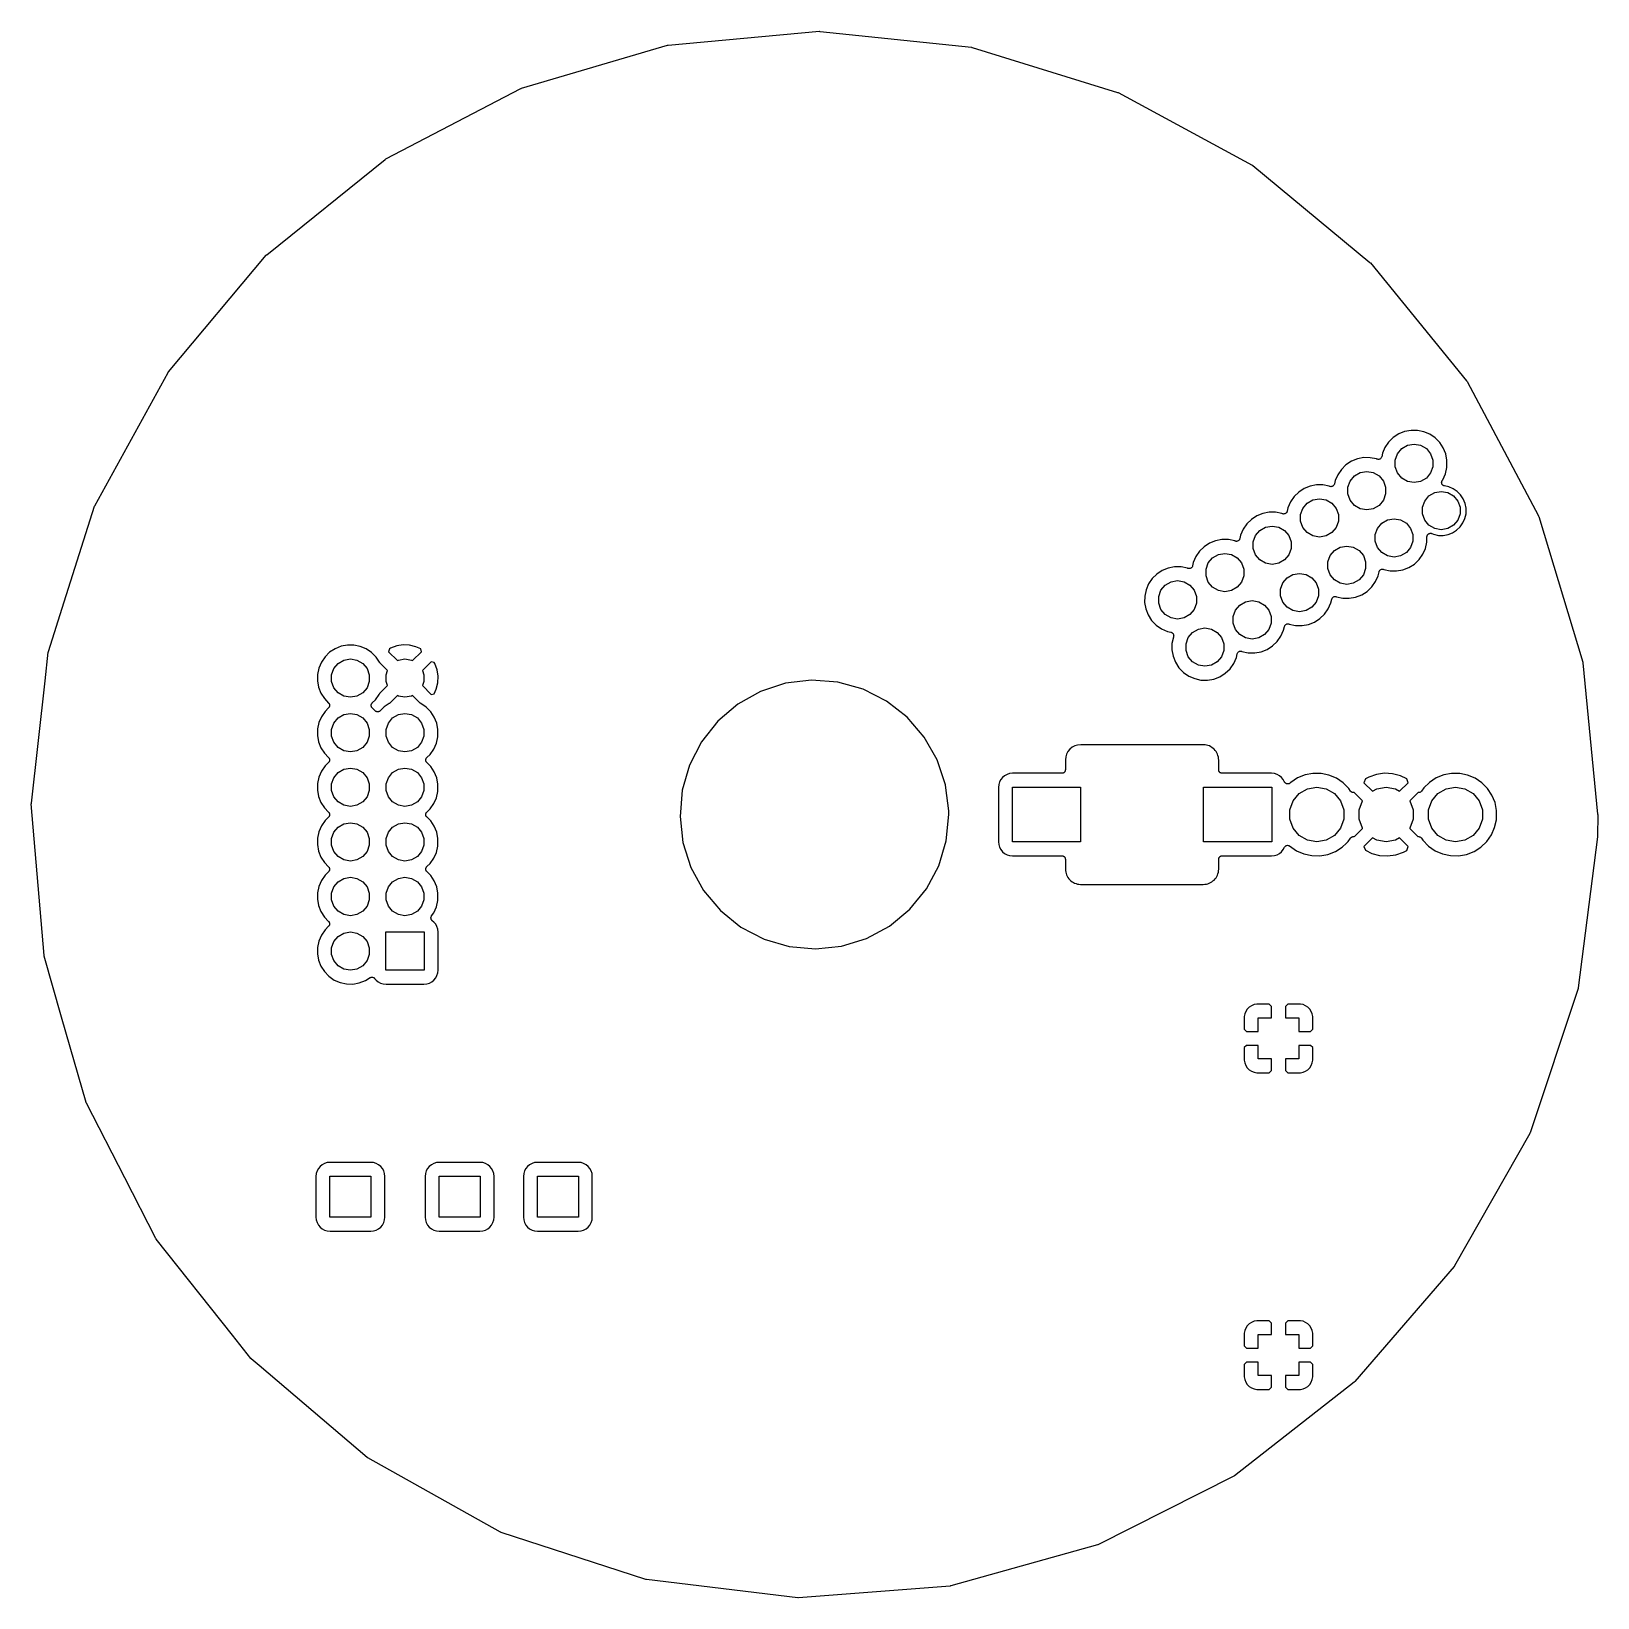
# Model space of a CAD drawing. Extents: x 171.3 to 228.7, y -128.7 to -71.3.
import ezdxf

# ---------------------------------------------------------------- set-up
doc = ezdxf.new("R2010")
doc.units = 0
doc.header["$MEASUREMENT"] = 0
doc.layers.add('BLACK', color=7, linetype='CONTINUOUS')

msp = doc.modelspace()

# ---------------------------------------------------------------- linework, layer by layer
at = {"layer": 'Black'}
for p, q in [((194.636, -71.8145), (200.188, -71.3092)), ((200.188, -71.3092), (200.2, -71.3103)), ((200.2, -71.3103), (200.213, -71.3094)), ((200.213, -71.3094), (205.757, -71.8921)), ((189.264, -73.3932), (194.612, -71.8191)), ((194.612, -71.8191), (194.624, -71.8177)), ((194.624, -71.8177), (194.636, -71.8145)), ((205.757, -71.8921), (205.769, -71.8956)), ((205.769, -71.8956), (205.781, -71.8971)), ((205.781, -71.8971), (211.107, -73.5457)), ((184.3, -75.9853), (189.241, -73.4024)), ((189.241, -73.4024), (189.252, -73.3987)), ((189.252, -73.3987), (189.264, -73.3932)), ((211.107, -73.5457), (211.118, -73.5513)), ((211.118, -73.5513), (211.13, -73.5553)), ((211.13, -73.5553), (216.034, -76.2068)), ((179.935, -79.4921), (184.279, -75.9989)), ((184.279, -75.9989), (184.29, -75.9929)), ((184.29, -75.9929), (184.3, -75.9853)), ((216.034, -76.2068), (216.043, -76.2145)), ((216.043, -76.2145), (216.054, -76.2207)), ((216.054, -76.2207), (220.35, -79.7743)), ((176.333, -83.7801), (179.917, -79.5095)), ((179.917, -79.5095), (179.926, -79.5015)), ((179.926, -79.5015), (179.935, -79.4921)), ((220.35, -79.7743), (220.358, -79.7837)), ((220.358, -79.7837), (220.367, -79.7919)), ((220.367, -79.7919), (223.891, -84.1121)), ((173.634, -88.6859), (176.319, -83.8005)), ((176.319, -83.8005), (176.327, -83.7908)), ((176.327, -83.7908), (176.333, -83.7801)), ((223.891, -84.1121), (223.897, -84.123)), ((223.897, -84.123), (223.905, -84.1327)), ((223.905, -84.1327), (226.522, -89.0551)), ((221.402, -86.0583), (221.203, -86.188)), ((221.621, -85.9695), (221.402, -86.0583)), ((221.854, -85.9251), (221.621, -85.9695)), ((222.091, -85.9268), (221.854, -85.9251)), ((222.323, -85.9744), (222.091, -85.9268)), ((222.541, -86.0662), (222.323, -85.9744)), ((222.738, -86.1987), (222.541, -86.0662)), ((220.9, -86.5492), (220.807, -86.7669)), ((221.034, -86.3537), (220.9, -86.5492)), ((221.203, -86.188), (221.034, -86.3537)), ((221.356, -86.7826), (221.512, -86.5957)), ((221.512, -86.5957), (221.724, -86.4737)), ((221.724, -86.4737), (221.964, -86.4313)), ((221.964, -86.4313), (222.204, -86.4737)), ((222.204, -86.4737), (222.416, -86.5957)), ((222.416, -86.5957), (222.573, -86.7826)), ((222.905, -86.3668), (222.738, -86.1987)), ((223.036, -86.5641), (222.905, -86.3668)), ((223.126, -86.7831), (223.036, -86.5641)), ((219.471, -87.188), (219.302, -87.3537)), ((219.67, -87.0583), (219.471, -87.188)), ((219.889, -86.9695), (219.67, -87.0583)), ((220.122, -86.9251), (219.889, -86.9695)), ((220.359, -86.9268), (220.122, -86.9251)), ((220.591, -86.9744), (220.359, -86.9268)), ((220.607, -86.9813), (220.591, -86.9744)), ((220.608, -86.9815), (220.607, -86.9813)), ((220.609, -86.982), (220.608, -86.9815)), ((220.63, -86.9864), (220.609, -86.982)), ((220.65, -86.9911), (220.63, -86.9864)), ((220.651, -86.9909), (220.65, -86.9911)), ((220.652, -86.9911), (220.651, -86.9909)), ((220.673, -86.9882), (220.652, -86.9911)), ((220.694, -86.9855), (220.673, -86.9882)), ((220.695, -86.9851), (220.694, -86.9855)), ((220.696, -86.985), (220.695, -86.9851)), ((220.714, -86.9751), (220.696, -86.985)), ((220.733, -86.9654), (220.714, -86.9751)), ((220.734, -86.9647), (220.733, -86.9654)), ((220.735, -86.9643), (220.734, -86.9647)), ((220.749, -86.9485), (220.735, -86.9643)), ((220.763, -86.933), (220.749, -86.9485)), ((220.764, -86.9322), (220.763, -86.933)), ((220.772, -86.9119), (220.764, -86.9315)), ((220.764, -86.9315), (220.764, -86.9322)), ((220.78, -86.8923), (220.772, -86.9119)), ((220.781, -86.8906), (220.78, -86.8914)), ((220.78, -86.8914), (220.78, -86.8923)), ((220.807, -86.7669), (220.781, -86.8906)), ((221.272, -87.012), (221.356, -86.7826)), ((221.272, -87.256), (221.272, -87.012)), ((222.573, -86.7826), (222.656, -87.012)), ((222.656, -87.012), (222.656, -87.256)), ((223.172, -87.0146), (223.126, -86.7831)), ((223.168, -87.287), (223.172, -87.0146)), ((219.075, -87.7669), (219.049, -87.8906)), ((219.168, -87.5492), (219.075, -87.7669)), ((219.302, -87.3537), (219.168, -87.5492)), ((219.54, -88.012), (219.624, -87.7826)), ((219.624, -87.7826), (219.78, -87.5957)), ((219.78, -87.5957), (219.992, -87.4737)), ((219.992, -87.4737), (220.232, -87.4313)), ((220.232, -87.4313), (220.472, -87.4737)), ((220.472, -87.4737), (220.684, -87.5957)), ((220.684, -87.5957), (220.841, -87.7826)), ((220.841, -87.7826), (220.924, -88.012)), ((221.356, -87.4853), (221.272, -87.256)), ((221.512, -87.6723), (221.356, -87.4853)), ((221.724, -87.7943), (221.512, -87.6723)), ((222.416, -87.6723), (222.204, -87.7943)), ((222.573, -87.4853), (222.416, -87.6723)), ((222.656, -87.256), (222.573, -87.4853)), ((222.982, -87.7979), (222.983, -87.7909)), ((222.983, -87.7909), (222.991, -87.778)), ((222.991, -87.778), (222.998, -87.7644)), ((222.998, -87.7644), (223.02, -87.7335)), ((223.02, -87.7335), (223.116, -87.5171)), ((223.116, -87.5171), (223.168, -87.287)), ((217.57, -88.3537), (217.436, -88.5492)), ((217.739, -88.188), (217.57, -88.3537)), ((217.938, -88.0583), (217.739, -88.188)), ((218.157, -87.9695), (217.938, -88.0583)), ((218.39, -87.9251), (218.157, -87.9695)), ((218.627, -87.9268), (218.39, -87.9251)), ((218.859, -87.9744), (218.627, -87.9268)), ((218.875, -87.9813), (218.859, -87.9744)), ((218.876, -87.9815), (218.875, -87.9813)), ((218.877, -87.982), (218.876, -87.9815)), ((218.898, -87.9864), (218.877, -87.982)), ((218.918, -87.9911), (218.898, -87.9864)), ((218.919, -87.9909), (218.918, -87.9911)), ((218.92, -87.9911), (218.919, -87.9909)), ((218.941, -87.9882), (218.92, -87.9911)), ((218.962, -87.9855), (218.941, -87.9882)), ((218.963, -87.9851), (218.962, -87.9855)), ((218.964, -87.985), (218.963, -87.9851)), ((218.982, -87.9751), (218.964, -87.985)), ((219.001, -87.9654), (218.982, -87.9751)), ((219.002, -87.9647), (219.001, -87.9654)), ((219.003, -87.9643), (219.002, -87.9647)), ((219.017, -87.9485), (219.003, -87.9643)), ((219.031, -87.933), (219.017, -87.9485)), ((219.032, -87.9322), (219.031, -87.933)), ((219.04, -87.9119), (219.032, -87.9315)), ((219.032, -87.9315), (219.032, -87.9322)), ((219.048, -87.8923), (219.04, -87.9119)), ((219.049, -87.8906), (219.048, -87.8914)), ((219.048, -87.8914), (219.048, -87.8923)), ((219.54, -88.256), (219.54, -88.012)), ((219.624, -88.4853), (219.54, -88.256)), ((220.924, -88.256), (220.841, -88.4853)), ((220.924, -88.012), (220.924, -88.256)), ((221.964, -87.8366), (221.724, -87.7943)), ((222.204, -87.7943), (221.964, -87.8366)), ((222.356, -88.5147), (222.512, -88.3277)), ((222.512, -88.3277), (222.724, -88.2057)), ((222.724, -88.2057), (222.964, -88.1634)), ((222.964, -88.1634), (223.204, -88.2057)), ((222.975, -87.8341), (222.978, -87.8193)), ((222.976, -87.8411), (222.975, -87.8341)), ((222.975, -87.8482), (222.976, -87.8411)), ((222.979, -87.8628), (222.975, -87.8482)), ((222.978, -87.8193), (222.979, -87.8043)), ((222.979, -87.8043), (222.982, -87.7979)), ((222.981, -87.8777), (222.979, -87.8628)), ((222.984, -87.884), (222.981, -87.8777)), ((222.986, -87.8909), (222.984, -87.884)), ((222.995, -87.9032), (222.986, -87.8909)), ((223.002, -87.9165), (222.995, -87.9032)), ((223.007, -87.9212), (223.002, -87.9165)), ((223.011, -87.9271), (223.007, -87.9212)), ((223.024, -87.9358), (223.011, -87.9271)), ((223.035, -87.9458), (223.024, -87.9358)), ((223.042, -87.9484), (223.035, -87.9458)), ((223.047, -87.9525), (223.042, -87.9484)), ((223.062, -87.9565), (223.047, -87.9525)), ((223.076, -87.962), (223.062, -87.9565)), ((223.234, -87.9944), (223.076, -87.962)), ((223.204, -88.2057), (223.416, -88.3277)), ((223.398, -88.0634), (223.234, -87.9944)), ((223.546, -88.163), (223.398, -88.0634)), ((223.416, -88.3277), (223.573, -88.5147)), ((223.671, -88.2894), (223.546, -88.163)), ((223.77, -88.4377), (223.671, -88.2894)), ((172.514, -92.2078), (173.624, -88.7086)), ((173.624, -88.7086), (173.63, -88.6976)), ((173.63, -88.6976), (173.634, -88.6859)), ((216.658, -88.9251), (216.425, -88.9695)), ((216.895, -88.9268), (216.658, -88.9251)), ((217.127, -88.9744), (216.895, -88.9268)), ((217.299, -88.933), (217.285, -88.9485)), ((217.3, -88.9322), (217.299, -88.933)), ((217.308, -88.9119), (217.3, -88.9315)), ((217.3, -88.9315), (217.3, -88.9322)), ((217.316, -88.8923), (217.308, -88.9119)), ((217.317, -88.8906), (217.316, -88.8914)), ((217.316, -88.8914), (217.316, -88.8923)), ((217.343, -88.7669), (217.317, -88.8906)), ((217.436, -88.5492), (217.343, -88.7669)), ((217.808, -89.012), (217.891, -88.7826)), ((217.891, -88.7826), (218.048, -88.5957)), ((218.048, -88.5957), (218.26, -88.4737)), ((218.26, -88.4737), (218.5, -88.4313)), ((218.5, -88.4313), (218.74, -88.4737)), ((218.74, -88.4737), (218.952, -88.5957)), ((218.952, -88.5957), (219.109, -88.7826)), ((219.109, -88.7826), (219.192, -89.012)), ((219.78, -88.6723), (219.624, -88.4853)), ((219.992, -88.7943), (219.78, -88.6723)), ((220.232, -88.8366), (219.992, -88.7943)), ((220.472, -88.7943), (220.232, -88.8366)), ((220.684, -88.6723), (220.472, -88.7943)), ((220.841, -88.4853), (220.684, -88.6723)), ((222.272, -88.744), (222.356, -88.5147)), ((222.272, -88.988), (222.272, -88.744)), ((223.573, -88.5147), (223.656, -88.744)), ((223.656, -88.744), (223.656, -88.988)), ((223.838, -88.6023), (223.77, -88.4377)), ((223.872, -88.7761), (223.838, -88.6023)), ((223.869, -88.9813), (223.872, -88.7761)), ((215.838, -89.3537), (215.704, -89.5492)), ((216.007, -89.188), (215.838, -89.3537)), ((216.206, -89.0583), (216.007, -89.188)), ((216.425, -88.9695), (216.206, -89.0583)), ((216.316, -89.5957), (216.528, -89.4737)), ((216.528, -89.4737), (216.768, -89.4313)), ((216.768, -89.4313), (217.008, -89.4737)), ((217.008, -89.4737), (217.22, -89.5957)), ((217.143, -88.9813), (217.127, -88.9744)), ((217.144, -88.9815), (217.143, -88.9813)), ((217.145, -88.982), (217.144, -88.9815)), ((217.166, -88.9864), (217.145, -88.982)), ((217.186, -88.9911), (217.166, -88.9864)), ((217.187, -88.9909), (217.186, -88.9911)), ((217.188, -88.9911), (217.187, -88.9909)), ((217.209, -88.9882), (217.188, -88.9911)), ((217.23, -88.9855), (217.209, -88.9882)), ((217.231, -88.9851), (217.23, -88.9855)), ((217.232, -88.985), (217.231, -88.9851)), ((217.25, -88.9751), (217.232, -88.985)), ((217.269, -88.9654), (217.25, -88.9751)), ((217.27, -88.9647), (217.269, -88.9654)), ((217.271, -88.9643), (217.27, -88.9647)), ((217.285, -88.9485), (217.271, -88.9643)), ((217.808, -89.256), (217.808, -89.012)), ((217.891, -89.4853), (217.808, -89.256)), ((218.048, -89.6723), (217.891, -89.4853)), ((219.109, -89.4853), (218.952, -89.6723)), ((219.192, -89.256), (219.109, -89.4853)), ((219.192, -89.012), (219.192, -89.256)), ((220.624, -89.5147), (220.78, -89.3277)), ((220.78, -89.3277), (220.992, -89.2057)), ((220.992, -89.2057), (221.232, -89.1634)), ((221.232, -89.1634), (221.472, -89.2057)), ((221.472, -89.2057), (221.684, -89.3277)), ((221.684, -89.3277), (221.841, -89.5147)), ((222.356, -89.2174), (222.272, -88.988)), ((222.512, -89.4043), (222.356, -89.2174)), ((222.724, -89.5263), (222.512, -89.4043)), ((223.416, -89.4043), (223.204, -89.5263)), ((223.573, -89.2174), (223.416, -89.4043)), ((223.526, -89.585), (223.655, -89.4622)), ((223.656, -88.988), (223.573, -89.2174)), ((223.655, -89.4622), (223.757, -89.3167)), ((223.757, -89.3167), (223.83, -89.154)), ((223.83, -89.154), (223.869, -88.9813)), ((226.522, -89.0551), (226.526, -89.0669)), ((226.526, -89.0669), (226.531, -89.078)), ((226.531, -89.078), (228.143, -94.415)), ((214.474, -90.0583), (214.275, -90.188)), ((214.693, -89.9695), (214.474, -90.0583)), ((214.926, -89.9251), (214.693, -89.9695)), ((215.163, -89.9268), (214.926, -89.9251)), ((215.395, -89.9744), (215.163, -89.9268)), ((215.411, -89.9813), (215.395, -89.9744)), ((215.412, -89.9815), (215.411, -89.9813)), ((215.413, -89.982), (215.412, -89.9815)), ((215.434, -89.9864), (215.413, -89.982)), ((215.454, -89.9911), (215.434, -89.9864)), ((215.455, -89.9909), (215.454, -89.9911)), ((215.456, -89.9911), (215.455, -89.9909)), ((215.477, -89.9882), (215.456, -89.9911)), ((215.498, -89.9855), (215.477, -89.9882)), ((215.499, -89.9851), (215.498, -89.9855)), ((215.5, -89.985), (215.499, -89.9851)), ((215.518, -89.9751), (215.5, -89.985)), ((215.537, -89.9654), (215.518, -89.9751)), ((215.538, -89.9647), (215.537, -89.9654)), ((215.539, -89.9643), (215.538, -89.9647)), ((215.553, -89.9485), (215.539, -89.9643)), ((215.567, -89.933), (215.553, -89.9485)), ((215.568, -89.9322), (215.567, -89.933)), ((215.576, -89.9119), (215.568, -89.9315)), ((215.568, -89.9315), (215.568, -89.9322)), ((215.584, -89.8923), (215.576, -89.9119)), ((215.585, -89.8906), (215.584, -89.8914)), ((215.584, -89.8914), (215.584, -89.8923)), ((215.611, -89.7669), (215.585, -89.8906)), ((215.704, -89.5492), (215.611, -89.7669)), ((216.076, -90.012), (216.159, -89.7826)), ((216.076, -90.256), (216.076, -90.012)), ((216.159, -89.7826), (216.316, -89.5957)), ((217.22, -89.5957), (217.376, -89.7826)), ((217.376, -89.7826), (217.46, -90.012)), ((217.46, -90.012), (217.46, -90.256)), ((218.26, -89.7943), (218.048, -89.6723)), ((218.5, -89.8366), (218.26, -89.7943)), ((218.74, -89.7943), (218.5, -89.8366)), ((218.952, -89.6723), (218.74, -89.7943)), ((220.54, -89.744), (220.624, -89.5147)), ((220.54, -89.988), (220.54, -89.744)), ((220.624, -90.2174), (220.54, -89.988)), ((221.841, -89.5147), (221.924, -89.744)), ((221.924, -89.988), (221.841, -90.2174)), ((221.924, -89.744), (221.924, -89.988)), ((222.384, -90.2492), (222.436, -90.019)), ((222.436, -90.019), (222.439, -89.8198)), ((222.439, -89.8198), (222.442, -89.8059)), ((222.442, -89.7917), (222.446, -89.7844)), ((222.442, -89.8059), (222.442, -89.7917)), ((222.446, -89.7844), (222.447, -89.7765)), ((222.447, -89.7765), (222.454, -89.7643)), ((222.454, -89.7643), (222.46, -89.7513)), ((222.46, -89.7513), (222.466, -89.7455)), ((222.466, -89.7455), (222.47, -89.7386)), ((222.47, -89.7386), (222.481, -89.7296)), ((222.481, -89.7296), (222.491, -89.7193)), ((222.491, -89.7193), (222.498, -89.7158)), ((222.498, -89.7158), (222.504, -89.7107)), ((222.504, -89.7107), (222.517, -89.706)), ((222.517, -89.706), (222.53, -89.6997)), ((222.53, -89.6997), (222.538, -89.6988)), ((222.538, -89.6988), (222.546, -89.6962)), ((222.546, -89.6962), (222.56, -89.6964)), ((222.56, -89.6964), (222.574, -89.6948)), ((222.574, -89.6948), (222.582, -89.6967)), ((222.582, -89.6967), (222.59, -89.6968)), ((222.59, -89.6968), (222.603, -89.7019)), ((222.603, -89.7019), (222.617, -89.7052)), ((222.617, -89.7052), (222.682, -89.7338)), ((222.682, -89.7338), (222.856, -89.772)), ((222.964, -89.5687), (222.724, -89.5263)), ((222.856, -89.772), (223.034, -89.7757)), ((223.204, -89.5263), (222.964, -89.5687)), ((223.034, -89.7757), (223.209, -89.7448)), ((223.209, -89.7448), (223.375, -89.6804)), ((223.375, -89.6804), (223.526, -89.585)), ((213.972, -90.5492), (213.879, -90.7669)), ((214.106, -90.3537), (213.972, -90.5492)), ((214.275, -90.188), (214.106, -90.3537)), ((214.427, -90.7826), (214.584, -90.5957)), ((214.584, -90.5957), (214.796, -90.4737)), ((214.796, -90.4737), (215.036, -90.4313)), ((215.036, -90.4313), (215.276, -90.4737)), ((215.276, -90.4737), (215.488, -90.5957)), ((215.488, -90.5957), (215.644, -90.7826)), ((216.159, -90.4853), (216.076, -90.256)), ((216.316, -90.6723), (216.159, -90.4853)), ((217.376, -90.4853), (217.22, -90.6723)), ((217.46, -90.256), (217.376, -90.4853)), ((218.808, -90.744), (218.891, -90.5147)), ((218.891, -90.5147), (219.048, -90.3277)), ((219.048, -90.3277), (219.26, -90.2057)), ((219.26, -90.2057), (219.5, -90.1634)), ((219.5, -90.1634), (219.74, -90.2057)), ((219.74, -90.2057), (219.952, -90.3277)), ((219.952, -90.3277), (220.109, -90.5147)), ((220.109, -90.5147), (220.192, -90.744)), ((220.78, -90.4043), (220.624, -90.2174)), ((220.992, -90.5263), (220.78, -90.4043)), ((221.232, -90.5687), (220.992, -90.5263)), ((221.472, -90.5263), (221.232, -90.5687)), ((221.684, -90.4043), (221.472, -90.5263)), ((221.841, -90.2174), (221.684, -90.4043)), ((221.979, -90.8226), (222.151, -90.6592)), ((222.151, -90.6592), (222.287, -90.4656)), ((222.287, -90.4656), (222.384, -90.2492)), ((212.543, -91.188), (212.374, -91.3537)), ((212.741, -91.0583), (212.543, -91.188)), ((212.961, -90.9695), (212.741, -91.0583)), ((213.194, -90.9251), (212.961, -90.9695)), ((213.431, -90.9268), (213.194, -90.9251)), ((213.663, -90.9744), (213.431, -90.9268)), ((213.679, -90.9813), (213.663, -90.9744)), ((213.68, -90.9815), (213.679, -90.9813)), ((213.681, -90.982), (213.68, -90.9815)), ((213.702, -90.9864), (213.681, -90.982)), ((213.722, -90.9911), (213.702, -90.9864)), ((213.723, -90.9909), (213.722, -90.9911)), ((213.724, -90.9911), (213.723, -90.9909)), ((213.745, -90.9882), (213.724, -90.9911)), ((213.766, -90.9855), (213.745, -90.9882)), ((213.767, -90.9851), (213.766, -90.9855)), ((213.768, -90.985), (213.767, -90.9851)), ((213.786, -90.9751), (213.768, -90.985)), ((213.805, -90.9654), (213.786, -90.9751)), ((213.806, -90.9647), (213.805, -90.9654)), ((213.807, -90.9643), (213.806, -90.9647)), ((213.821, -90.9485), (213.807, -90.9643)), ((213.835, -90.933), (213.821, -90.9485)), ((213.836, -90.9315), (213.835, -90.9322)), ((213.835, -90.9322), (213.835, -90.933)), ((213.844, -90.9119), (213.836, -90.9315)), ((213.852, -90.8923), (213.844, -90.9119)), ((213.853, -90.8906), (213.852, -90.8914)), ((213.852, -90.8914), (213.852, -90.8923)), ((213.879, -90.7669), (213.853, -90.8906)), ((214.344, -91.012), (214.427, -90.7826)), ((214.344, -91.256), (214.344, -91.012)), ((215.644, -90.7826), (215.728, -91.012)), ((215.728, -91.012), (215.728, -91.256)), ((216.528, -90.7943), (216.316, -90.6723)), ((216.768, -90.8366), (216.528, -90.7943)), ((217.008, -90.7943), (216.768, -90.8366)), ((217.22, -90.6723), (217.008, -90.7943)), ((217.316, -91.3277), (217.528, -91.2057)), ((217.528, -91.2057), (217.768, -91.1634)), ((217.768, -91.1634), (218.008, -91.2057)), ((218.008, -91.2057), (218.22, -91.3277)), ((218.808, -90.988), (218.808, -90.744)), ((218.891, -91.2174), (218.808, -90.988)), ((219.048, -91.4043), (218.891, -91.2174)), ((220.109, -91.2174), (219.952, -91.4043)), ((220.192, -90.988), (220.109, -91.2174)), ((220.192, -90.744), (220.192, -90.988)), ((220.652, -91.2492), (220.684, -91.1093)), ((220.684, -91.1076), (220.692, -91.0881)), ((220.684, -91.1085), (220.684, -91.1076)), ((220.684, -91.1093), (220.684, -91.1085)), ((220.692, -91.0881), (220.701, -91.0686)), ((220.701, -91.068), (220.702, -91.0671)), ((220.701, -91.0686), (220.701, -91.068)), ((220.702, -91.0671), (220.716, -91.0518)), ((220.716, -91.0518), (220.731, -91.0363)), ((220.731, -91.0358), (220.732, -91.0352)), ((220.731, -91.0363), (220.731, -91.0358)), ((220.732, -91.0352), (220.751, -91.0258)), ((220.751, -91.0258), (220.77, -91.0161)), ((220.77, -91.0161), (220.771, -91.016)), ((220.771, -91.016), (220.772, -91.0156)), ((220.772, -91.0156), (220.793, -91.0132)), ((220.793, -91.0132), (220.814, -91.0106)), ((220.814, -91.0106), (220.814, -91.0108)), ((220.814, -91.0108), (220.815, -91.0107)), ((220.815, -91.0107), (220.836, -91.0156)), ((220.836, -91.0156), (220.857, -91.0203)), ((220.857, -91.0203), (220.857, -91.0204)), ((220.857, -91.0204), (221.088, -91.0713)), ((221.088, -91.0713), (221.325, -91.0763)), ((221.325, -91.0763), (221.558, -91.0352)), ((221.558, -91.0352), (221.779, -90.9495)), ((221.779, -90.9495), (221.979, -90.8226)), ((212.147, -91.7669), (212.098, -91.9987)), ((212.24, -91.5492), (212.147, -91.7669)), ((212.374, -91.3537), (212.24, -91.5492)), ((212.612, -92.012), (212.695, -91.7826)), ((212.695, -91.7826), (212.852, -91.5957)), ((212.852, -91.5957), (213.064, -91.4737)), ((213.064, -91.4737), (213.304, -91.4313)), ((213.304, -91.4313), (213.544, -91.4737)), ((213.544, -91.4737), (213.756, -91.5957)), ((213.756, -91.5957), (213.912, -91.7826)), ((213.912, -91.7826), (213.996, -92.012)), ((214.427, -91.4853), (214.344, -91.256)), ((214.584, -91.6723), (214.427, -91.4853)), ((214.796, -91.7943), (214.584, -91.6723)), ((215.036, -91.8366), (214.796, -91.7943)), ((215.276, -91.7943), (215.036, -91.8366)), ((215.488, -91.6723), (215.276, -91.7943)), ((215.644, -91.4853), (215.488, -91.6723)), ((215.728, -91.256), (215.644, -91.4853)), ((217.076, -91.744), (217.159, -91.5147)), ((217.076, -91.988), (217.076, -91.744)), ((217.159, -91.5147), (217.316, -91.3277)), ((218.22, -91.3277), (218.376, -91.5147)), ((218.376, -91.5147), (218.46, -91.744)), ((218.46, -91.744), (218.46, -91.988)), ((219.26, -91.5263), (219.048, -91.4043)), ((219.5, -91.5687), (219.26, -91.5263)), ((219.74, -91.5263), (219.5, -91.5687)), ((219.952, -91.4043), (219.74, -91.5263)), ((220.247, -91.8226), (220.419, -91.6592)), ((220.419, -91.6592), (220.555, -91.4656)), ((220.555, -91.4656), (220.652, -91.2492)), ((171.938, -94.0226), (172.514, -92.2078)), ((212.098, -91.9987), (212.094, -92.2355)), ((212.094, -92.2355), (212.137, -92.4686)), ((212.612, -92.256), (212.612, -92.012)), ((212.695, -92.4853), (212.612, -92.256)), ((213.996, -92.256), (213.912, -92.4853)), ((213.996, -92.012), (213.996, -92.256)), ((215.427, -92.5147), (215.584, -92.3277)), ((215.584, -92.3277), (215.796, -92.2057)), ((215.796, -92.2057), (216.036, -92.1634)), ((216.036, -92.1634), (216.276, -92.2057)), ((216.276, -92.2057), (216.488, -92.3277)), ((216.488, -92.3277), (216.644, -92.5147)), ((217.159, -92.2174), (217.076, -91.988)), ((217.316, -92.4043), (217.159, -92.2174)), ((218.376, -92.2174), (218.22, -92.4043)), ((218.46, -91.988), (218.376, -92.2174)), ((218.823, -92.4656), (218.92, -92.2492)), ((218.92, -92.2492), (218.952, -92.1093)), ((218.952, -92.1076), (218.96, -92.0881)), ((218.952, -92.1085), (218.952, -92.1076)), ((218.952, -92.1093), (218.952, -92.1085)), ((218.96, -92.0881), (218.969, -92.0686)), ((218.969, -92.068), (218.97, -92.0671)), ((218.969, -92.0686), (218.969, -92.068)), ((218.97, -92.0671), (218.984, -92.0518)), ((218.984, -92.0518), (218.999, -92.0363)), ((218.999, -92.0358), (219, -92.0352)), ((218.999, -92.0363), (218.999, -92.0358)), ((219, -92.0352), (219.019, -92.0258)), ((219.019, -92.0258), (219.038, -92.0161)), ((219.038, -92.0161), (219.039, -92.016)), ((219.039, -92.016), (219.04, -92.0156)), ((219.04, -92.0156), (219.061, -92.0132)), ((219.061, -92.0132), (219.082, -92.0106)), ((219.082, -92.0106), (219.082, -92.0108)), ((219.082, -92.0108), (219.083, -92.0107)), ((219.083, -92.0107), (219.104, -92.0156)), ((219.104, -92.0156), (219.125, -92.0203)), ((219.125, -92.0203), (219.125, -92.0204)), ((219.125, -92.0204), (219.356, -92.0713)), ((219.356, -92.0713), (219.593, -92.0763)), ((219.593, -92.0763), (219.826, -92.0352)), ((219.826, -92.0352), (220.047, -91.9495)), ((220.047, -91.9495), (220.247, -91.8226)), ((212.137, -92.4686), (212.224, -92.6888)), ((212.224, -92.6888), (212.353, -92.888)), ((212.353, -92.888), (212.517, -93.0584)), ((212.852, -92.6723), (212.695, -92.4853)), ((213.064, -92.7943), (212.852, -92.6723)), ((213.304, -92.8366), (213.064, -92.7943)), ((213.544, -92.7943), (213.304, -92.8366)), ((213.756, -92.6723), (213.544, -92.7943)), ((213.912, -92.4853), (213.756, -92.6723)), ((215.344, -92.744), (215.427, -92.5147)), ((215.344, -92.988), (215.344, -92.744)), ((216.644, -92.5147), (216.728, -92.744)), ((216.728, -92.744), (216.728, -92.988)), ((217.528, -92.5263), (217.316, -92.4043)), ((217.768, -92.5687), (217.528, -92.5263)), ((218.008, -92.5263), (217.768, -92.5687)), ((218.22, -92.4043), (218.008, -92.5263)), ((218.094, -93.0352), (218.315, -92.9495)), ((218.315, -92.9495), (218.515, -92.8226)), ((218.515, -92.8226), (218.687, -92.6592)), ((218.687, -92.6592), (218.823, -92.4656)), ((212.517, -93.0584), (212.712, -93.1936)), ((212.712, -93.1936), (212.929, -93.2884)), ((212.929, -93.2884), (213.061, -93.3174)), ((213.061, -93.3174), (213.061, -93.3177)), ((213.061, -93.3177), (213.062, -93.3178)), ((213.062, -93.3178), (213.082, -93.3262)), ((213.082, -93.3262), (213.101, -93.3342)), ((213.147, -93.499), (213.098, -93.7307)), ((213.101, -93.3342), (213.102, -93.3348)), ((213.102, -93.3348), (213.103, -93.3352)), ((213.103, -93.3352), (213.118, -93.3497)), ((213.118, -93.3497), (213.134, -93.3639)), ((213.134, -93.3639), (213.134, -93.3647)), ((213.134, -93.3647), (213.135, -93.3654)), ((213.135, -93.3654), (213.145, -93.3843)), ((213.145, -93.3843), (213.154, -93.403)), ((213.15, -93.4915), (213.147, -93.499)), ((213.151, -93.4898), (213.15, -93.4906)), ((213.15, -93.4906), (213.15, -93.4915)), ((213.155, -93.4692), (213.151, -93.4898)), ((213.154, -93.403), (213.154, -93.4039)), ((213.154, -93.4039), (213.155, -93.4047)), ((213.155, -93.4047), (213.157, -93.4258)), ((213.16, -93.4485), (213.155, -93.4692)), ((213.157, -93.4258), (213.16, -93.4468)), ((213.16, -93.4468), (213.16, -93.4476)), ((213.16, -93.4476), (213.16, -93.4485)), ((213.612, -93.744), (213.695, -93.5147)), ((213.695, -93.5147), (213.852, -93.3277)), ((213.852, -93.3277), (214.064, -93.2057)), ((214.064, -93.2057), (214.304, -93.1634)), ((214.304, -93.1634), (214.544, -93.2057)), ((214.544, -93.2057), (214.756, -93.3277)), ((214.756, -93.3277), (214.912, -93.5147)), ((214.912, -93.5147), (214.996, -93.744)), ((215.427, -93.2174), (215.344, -92.988)), ((215.584, -93.4043), (215.427, -93.2174)), ((215.796, -93.5263), (215.584, -93.4043)), ((216.036, -93.5687), (215.796, -93.5263)), ((216.276, -93.5263), (216.036, -93.5687)), ((216.488, -93.4043), (216.276, -93.5263)), ((216.644, -93.2174), (216.488, -93.4043)), ((216.728, -92.988), (216.644, -93.2174)), ((216.955, -93.6592), (217.091, -93.4656)), ((217.091, -93.4656), (217.188, -93.2492)), ((217.188, -93.2492), (217.219, -93.1093)), ((217.219, -93.1093), (217.22, -93.1085)), ((217.22, -93.1076), (217.228, -93.0881)), ((217.22, -93.1085), (217.22, -93.1076)), ((217.228, -93.0881), (217.237, -93.0686)), ((217.237, -93.068), (217.238, -93.0671)), ((217.237, -93.0686), (217.237, -93.068)), ((217.238, -93.0671), (217.252, -93.0518)), ((217.252, -93.0518), (217.267, -93.0363)), ((217.267, -93.0358), (217.268, -93.0352)), ((217.267, -93.0363), (217.267, -93.0358)), ((217.268, -93.0352), (217.287, -93.0258)), ((217.287, -93.0258), (217.306, -93.0161)), ((217.306, -93.0161), (217.307, -93.016)), ((217.307, -93.0156), (217.329, -93.0132)), ((217.307, -93.016), (217.307, -93.0156)), ((217.329, -93.0132), (217.35, -93.0106)), ((217.35, -93.0106), (217.35, -93.0108)), ((217.35, -93.0108), (217.351, -93.0107)), ((217.351, -93.0107), (217.372, -93.0156)), ((217.372, -93.0156), (217.393, -93.0203)), ((217.393, -93.0203), (217.393, -93.0204)), ((217.393, -93.0204), (217.624, -93.0713)), ((217.624, -93.0713), (217.861, -93.0763)), ((217.861, -93.0763), (218.094, -93.0352)), ((171.815, -95.0981), (171.933, -94.0468)), ((171.933, -94.0468), (171.937, -94.0349)), ((171.937, -94.0349), (171.938, -94.0226)), ((182.239, -94.054), (182.07, -94.2198)), ((182.438, -93.9243), (182.239, -94.054)), ((182.657, -93.8355), (182.438, -93.9243)), ((182.89, -93.7911), (182.657, -93.8355)), ((183.127, -93.7928), (182.89, -93.7911)), ((183.359, -93.8404), (183.127, -93.7928)), ((183.577, -93.9322), (183.359, -93.8404)), ((183.774, -94.0647), (183.577, -93.9322)), ((183.877, -94.1682), (183.774, -94.0647)), ((184.427, -93.9306), (184.399, -94.04)), ((184.399, -94.04), (184.721, -94.3619)), ((184.471, -93.9073), (184.427, -93.9306)), ((184.697, -93.8245), (184.471, -93.9073)), ((184.933, -93.788), (184.697, -93.8245)), ((185.17, -93.7982), (184.933, -93.788)), ((185.402, -93.8545), (185.17, -93.7982)), ((185.279, -94.3619), (185.601, -94.04)), ((185.574, -93.9347), (185.402, -93.8545)), ((185.601, -94.04), (185.574, -93.9347)), ((213.098, -93.7307), (213.094, -93.9676)), ((213.094, -93.9676), (213.137, -94.2006)), ((213.612, -93.988), (213.612, -93.744)), ((213.695, -94.2174), (213.612, -93.988)), ((214.996, -93.988), (214.912, -94.2174)), ((214.996, -93.744), (214.996, -93.988)), ((215.488, -94.1076), (215.496, -94.0881)), ((215.496, -94.0881), (215.505, -94.0686)), ((215.505, -94.0671), (215.52, -94.0518)), ((215.505, -94.068), (215.505, -94.0671)), ((215.505, -94.0686), (215.505, -94.068)), ((215.52, -94.0518), (215.534, -94.0363)), ((215.534, -94.0363), (215.535, -94.0358)), ((215.535, -94.0358), (215.536, -94.0352)), ((215.536, -94.0352), (215.555, -94.0258)), ((215.555, -94.0258), (215.574, -94.0161)), ((215.574, -94.0161), (215.575, -94.016)), ((215.575, -94.0156), (215.597, -94.0132)), ((215.575, -94.016), (215.575, -94.0156)), ((215.597, -94.0132), (215.617, -94.0106)), ((215.617, -94.0106), (215.618, -94.0108)), ((215.618, -94.0108), (215.619, -94.0107)), ((215.619, -94.0107), (215.64, -94.0156)), ((215.64, -94.0156), (215.66, -94.0203)), ((215.66, -94.0203), (215.661, -94.0204)), ((215.661, -94.0204), (215.892, -94.0713)), ((215.892, -94.0713), (216.129, -94.0763)), ((216.129, -94.0763), (216.362, -94.0352)), ((216.362, -94.0352), (216.583, -93.9495)), ((216.583, -93.9495), (216.783, -93.8226)), ((216.783, -93.8226), (216.955, -93.6592)), ((181.843, -94.633), (181.794, -94.8647)), ((181.936, -94.4152), (181.843, -94.633)), ((182.07, -94.2198), (181.936, -94.4152)), ((182.308, -94.878), (182.391, -94.6487)), ((182.391, -94.6487), (182.548, -94.4617)), ((182.548, -94.4617), (182.76, -94.3397)), ((182.76, -94.3397), (183, -94.2973)), ((183, -94.2973), (183.24, -94.3397)), ((183.24, -94.3397), (183.452, -94.4617)), ((183.452, -94.4617), (183.609, -94.6487)), ((183.609, -94.6487), (183.692, -94.878)), ((183.941, -94.2328), (183.877, -94.1682)), ((184.066, -94.4221), (183.941, -94.2328)), ((184.075, -94.4312), (184.066, -94.4221)), ((184.082, -94.4416), (184.075, -94.4312)), ((184.364, -94.7235), (184.082, -94.4416)), ((184.721, -94.3619), (184.76, -94.3397)), ((184.76, -94.3397), (185, -94.2973)), ((185, -94.2973), (185.24, -94.3397)), ((185.24, -94.3397), (185.279, -94.3619)), ((185.96, -94.3992), (185.636, -94.7235)), ((186.069, -94.4271), (185.96, -94.3992)), ((186.093, -94.4706), (186.069, -94.4271)), ((186.176, -94.6975), (186.093, -94.4706)), ((213.137, -94.2006), (213.224, -94.4209)), ((213.224, -94.4209), (213.353, -94.62)), ((213.353, -94.62), (213.517, -94.7904)), ((213.852, -94.4043), (213.695, -94.2174)), ((214.064, -94.5263), (213.852, -94.4043)), ((214.304, -94.5687), (214.064, -94.5263)), ((214.544, -94.5263), (214.304, -94.5687)), ((214.756, -94.4043), (214.544, -94.5263)), ((214.912, -94.2174), (214.756, -94.4043)), ((215.051, -94.8226), (215.223, -94.6592)), ((215.223, -94.6592), (215.359, -94.4656)), ((215.359, -94.4656), (215.456, -94.2492)), ((215.456, -94.2492), (215.487, -94.1093)), ((215.487, -94.1093), (215.488, -94.1085)), ((215.488, -94.1085), (215.488, -94.1076)), ((228.143, -94.415), (228.144, -94.4273)), ((228.144, -94.4273), (228.147, -94.4393)), ((228.147, -94.4393), (228.691, -99.9876)), ((171.312, -99.587), (171.815, -95.0981)), ((171.815, -95.0981), (171.815, -95.0981)), ((181.794, -94.8647), (181.79, -95.1016)), ((181.79, -95.1016), (181.833, -95.3346)), ((182.308, -95.122), (182.308, -94.878)), ((182.391, -95.3513), (182.308, -95.122)), ((183.692, -95.122), (183.609, -95.3513)), ((183.692, -94.878), (183.692, -95.122)), ((184.308, -94.878), (184.364, -94.7235)), ((184.308, -95.122), (184.308, -94.878)), ((184.364, -95.2765), (184.308, -95.122)), ((185.636, -94.7235), (185.692, -94.878)), ((185.692, -95.122), (185.636, -95.2765)), ((185.692, -94.878), (185.692, -95.122)), ((186.146, -95.4015), (186.202, -95.1703)), ((186.212, -94.9326), (186.176, -94.6975)), ((186.202, -95.1703), (186.212, -94.9326)), ((198.943, -95.1914), (198.029, -95.4883)), ((199.897, -95.0776), (198.943, -95.1914)), ((200.855, -95.1513), (199.897, -95.0776)), ((201.78, -95.4098), (200.855, -95.1513)), ((213.517, -94.7904), (213.712, -94.9256)), ((213.712, -94.9256), (213.929, -95.0205)), ((213.929, -95.0205), (214.16, -95.0713)), ((214.16, -95.0713), (214.397, -95.0763)), ((214.397, -95.0763), (214.63, -95.0352)), ((214.63, -95.0352), (214.851, -94.9495)), ((214.851, -94.9495), (215.051, -94.8226)), ((181.833, -95.3346), (181.92, -95.5548)), ((181.92, -95.5548), (182.049, -95.754)), ((182.049, -95.754), (182.203, -95.9134)), ((182.548, -95.5383), (182.391, -95.3513)), ((182.76, -95.6603), (182.548, -95.5383)), ((183, -95.7027), (182.76, -95.6603)), ((183.24, -95.6603), (183, -95.7027)), ((183.452, -95.5383), (183.24, -95.6603)), ((183.609, -95.3513), (183.452, -95.5383)), ((183.8, -95.9067), (183.919, -95.7932)), ((183.919, -95.7932), (184.055, -95.5996)), ((184.055, -95.5996), (184.057, -95.5954)), ((184.057, -95.5954), (184.058, -95.5945)), ((184.058, -95.5934), (184.07, -95.5763)), ((184.058, -95.5945), (184.058, -95.5934)), ((184.07, -95.5763), (184.082, -95.5589)), ((184.082, -95.5589), (184.083, -95.5582)), ((184.083, -95.5573), (184.364, -95.2765)), ((184.083, -95.5582), (184.083, -95.5573)), ((184.721, -95.6381), (184.439, -95.9201)), ((184.76, -95.6603), (184.721, -95.6381)), ((185, -95.7027), (184.76, -95.6603)), ((185.24, -95.6603), (185, -95.7027)), ((185.279, -95.6381), (185.24, -95.6603)), ((185.555, -95.9147), (185.279, -95.6381)), ((185.636, -95.2765), (185.96, -95.6008)), ((185.96, -95.6008), (186.065, -95.574)), ((186.065, -95.574), (186.146, -95.4015)), ((198.029, -95.4883), (197.19, -95.9571)), ((202.638, -95.843), (201.78, -95.4098)), ((182.07, -96.2198), (181.936, -96.4152)), ((182.2, -96.0924), (182.07, -96.2198)), ((182.206, -96.0837), (182.2, -96.0924)), ((182.203, -95.9134), (182.209, -95.9223)), ((182.214, -96.0763), (182.206, -96.0837)), ((182.209, -95.9223), (182.216, -95.9299)), ((182.219, -96.0659), (182.214, -96.0763)), ((182.216, -95.9299), (182.221, -95.9404)), ((182.226, -96.0565), (182.219, -96.0659)), ((182.221, -95.9404), (182.227, -95.95)), ((182.229, -96.0463), (182.226, -96.0565)), ((182.227, -95.95), (182.23, -95.9604)), ((182.233, -96.0367), (182.229, -96.0463)), ((182.23, -95.9604), (182.234, -95.9701)), ((182.235, -96.0252), (182.233, -96.0367)), ((182.234, -95.9701), (182.235, -95.9816)), ((182.235, -95.9816), (182.238, -95.9928)), ((182.238, -96.014), (182.235, -96.0252)), ((182.238, -95.9928), (182.237, -96.0034)), ((182.237, -96.0034), (182.238, -96.014)), ((182.548, -96.4617), (182.76, -96.3397)), ((182.76, -96.3397), (183, -96.2973)), ((183, -96.2973), (183.24, -96.3397)), ((183.24, -96.3397), (183.452, -96.4617)), ((183.761, -95.9846), (183.764, -95.9752)), ((183.762, -95.997), (183.761, -95.9846)), ((183.761, -96.0093), (183.762, -95.997)), ((183.763, -96.0188), (183.761, -96.0093)), ((183.764, -96.0286), (183.763, -96.0188)), ((183.764, -95.9752), (183.765, -95.9654)), ((183.769, -96.04), (183.764, -96.0286)), ((183.765, -95.9654), (183.77, -95.9542)), ((183.772, -96.052), (183.769, -96.04)), ((183.77, -95.9542), (183.773, -95.9422)), ((183.777, -96.06), (183.772, -96.052)), ((183.773, -95.9422), (183.779, -95.9344)), ((183.781, -96.069), (183.777, -96.06)), ((183.779, -95.9344), (183.783, -95.9255)), ((183.79, -96.078), (183.781, -96.069)), ((183.783, -95.9255), (183.792, -95.9167)), ((183.797, -96.0882), (183.79, -96.078)), ((183.792, -95.9167), (183.8, -95.9067)), ((183.909, -96.201), (183.797, -96.0882)), ((183.918, -96.2071), (183.909, -96.201)), ((183.925, -96.2148), (183.918, -96.2071)), ((183.936, -96.2197), (183.925, -96.2148)), ((183.945, -96.2264), (183.936, -96.2197)), ((183.955, -96.2292), (183.945, -96.2264)), ((183.965, -96.2338), (183.955, -96.2292)), ((183.977, -96.2349), (183.965, -96.2338)), ((183.988, -96.238), (183.977, -96.2349)), ((183.998, -96.2371), (183.988, -96.238)), ((184.009, -96.2381), (183.998, -96.2371)), ((184.02, -96.2352), (184.009, -96.2381)), ((184.032, -96.2343), (184.02, -96.2352)), ((184.041, -96.2298), (184.032, -96.2343)), ((184.052, -96.2271), (184.041, -96.2298)), ((184.061, -96.2206), (184.052, -96.2271)), ((184.072, -96.2158), (184.061, -96.2206)), ((184.079, -96.2083), (184.072, -96.2158)), ((184.088, -96.2022), (184.079, -96.2083)), ((184.239, -96.054), (184.088, -96.2022)), ((184.419, -95.9366), (184.239, -96.054)), ((184.428, -95.9276), (184.419, -95.9366)), ((184.439, -95.9201), (184.428, -95.9276)), ((184.548, -96.4617), (184.76, -96.3397)), ((184.76, -96.3397), (185, -96.2973)), ((185, -96.2973), (185.24, -96.3397)), ((185.24, -96.3397), (185.452, -96.4617)), ((185.565, -95.9217), (185.555, -95.9147)), ((185.574, -95.9302), (185.565, -95.9217)), ((185.774, -96.0647), (185.574, -95.9302)), ((185.941, -96.2328), (185.774, -96.0647)), ((186.072, -96.4301), (185.941, -96.2328)), ((197.19, -95.9571), (196.458, -96.5799)), ((203.395, -96.4346), (202.638, -95.843)), ((181.794, -96.8647), (181.79, -97.1016)), ((181.843, -96.633), (181.794, -96.8647)), ((181.936, -96.4152), (181.843, -96.633)), ((182.308, -96.878), (182.391, -96.6487)), ((182.308, -97.122), (182.308, -96.878)), ((182.391, -96.6487), (182.548, -96.4617)), ((183.452, -96.4617), (183.609, -96.6487)), ((183.609, -96.6487), (183.692, -96.878)), ((183.692, -96.878), (183.692, -97.122)), ((184.308, -96.878), (184.391, -96.6487)), ((184.308, -97.122), (184.308, -96.878)), ((184.391, -96.6487), (184.548, -96.4617)), ((185.452, -96.4617), (185.609, -96.6487)), ((185.609, -96.6487), (185.692, -96.878)), ((185.692, -96.878), (185.692, -97.122)), ((186.162, -96.6492), (186.072, -96.4301)), ((186.208, -96.8807), (186.162, -96.6492)), ((186.204, -97.153), (186.208, -96.8807)), ((196.458, -96.5799), (195.862, -97.3329)), ((204.023, -97.162), (203.395, -96.4346)), ((181.79, -97.1016), (181.833, -97.3346)), ((181.833, -97.3346), (181.92, -97.5548)), ((182.391, -97.3513), (182.308, -97.122)), ((182.548, -97.5383), (182.391, -97.3513)), ((182.76, -97.6603), (182.548, -97.5383)), ((183.452, -97.5383), (183.24, -97.6603)), ((183.609, -97.3513), (183.452, -97.5383)), ((183.692, -97.122), (183.609, -97.3513)), ((184.391, -97.3513), (184.308, -97.122)), ((184.548, -97.5383), (184.391, -97.3513)), ((184.76, -97.6603), (184.548, -97.5383)), ((185.452, -97.5383), (185.24, -97.6603)), ((185.609, -97.3513), (185.452, -97.5383)), ((185.692, -97.122), (185.609, -97.3513)), ((186.055, -97.5996), (186.152, -97.3832)), ((186.152, -97.3832), (186.204, -97.153)), ((195.862, -97.3329), (195.422, -98.1876)), ((204.498, -97.9975), (204.023, -97.162)), ((209.442, -97.5357), (209.357, -97.6045)), ((209.538, -97.4847), (209.442, -97.5357)), ((209.642, -97.4532), (209.538, -97.4847)), ((209.756, -97.442), (209.642, -97.4532)), ((214.25, -97.442), (209.756, -97.442)), ((214.252, -97.442), (214.25, -97.442)), ((214.309, -97.4485), (214.252, -97.442)), ((214.31, -97.4484), (214.309, -97.4485)), ((214.31, -97.4486), (214.31, -97.4484)), ((214.364, -97.4542), (214.31, -97.4486)), ((214.416, -97.4705), (214.364, -97.4542)), ((214.416, -97.4706), (214.416, -97.4705)), ((214.416, -97.4708), (214.416, -97.4706)), ((214.468, -97.4867), (214.416, -97.4708)), ((214.515, -97.5127), (214.468, -97.4867)), ((214.516, -97.5129), (214.515, -97.5127)), ((214.516, -97.5132), (214.516, -97.5129)), ((214.563, -97.5388), (214.516, -97.5132)), ((214.605, -97.5735), (214.563, -97.5388)), ((181.92, -97.5548), (182.049, -97.754)), ((182.049, -97.754), (182.203, -97.9134)), ((182.2, -98.0924), (182.07, -98.2198)), ((182.206, -98.0837), (182.2, -98.0924)), ((182.203, -97.9134), (182.209, -97.9223)), ((182.214, -98.0763), (182.206, -98.0837)), ((182.209, -97.9223), (182.216, -97.9299)), ((182.219, -98.0659), (182.214, -98.0763)), ((182.216, -97.9299), (182.221, -97.9404)), ((182.226, -98.0565), (182.219, -98.0659)), ((182.221, -97.9404), (182.227, -97.95)), ((182.229, -98.0463), (182.226, -98.0565)), ((182.227, -97.95), (182.23, -97.9604)), ((182.233, -98.0367), (182.229, -98.0463)), ((182.23, -97.9604), (182.234, -97.9701)), ((182.235, -98.0252), (182.233, -98.0367)), ((182.234, -97.9701), (182.235, -97.9816)), ((182.235, -97.9816), (182.238, -97.9928)), ((182.238, -98.014), (182.235, -98.0252)), ((182.238, -97.9928), (182.237, -98.0034)), ((182.237, -98.0034), (182.238, -98.014)), ((183, -97.7027), (182.76, -97.6603)), ((183.24, -97.6603), (183, -97.7027)), ((185, -97.7027), (184.76, -97.6603)), ((185.24, -97.6603), (185, -97.7027)), ((185.761, -97.9846), (185.764, -97.9752)), ((185.762, -97.997), (185.761, -97.9846)), ((185.761, -98.0093), (185.762, -97.997)), ((185.763, -98.0188), (185.761, -98.0093)), ((185.764, -98.0286), (185.763, -98.0188)), ((185.764, -97.9752), (185.765, -97.9654)), ((185.769, -98.04), (185.764, -98.0286)), ((185.765, -97.9654), (185.77, -97.9542)), ((185.772, -98.052), (185.769, -98.04)), ((185.77, -97.9542), (185.773, -97.9422)), ((185.777, -98.06), (185.772, -98.052)), ((185.773, -97.9422), (185.779, -97.9344)), ((185.781, -98.069), (185.777, -98.06)), ((185.779, -97.9344), (185.783, -97.9255)), ((185.79, -98.078), (185.781, -98.069)), ((185.783, -97.9255), (185.792, -97.9167)), ((185.797, -98.0882), (185.79, -98.078)), ((185.792, -97.9167), (185.8, -97.9067)), ((185.941, -98.2328), (185.797, -98.0882)), ((185.8, -97.9067), (185.919, -97.7932)), ((185.919, -97.7932), (186.055, -97.5996)), ((204.801, -98.9092), (204.498, -97.9975)), ((209.194, -98.0346), (209.192, -98.048)), ((209.192, -98.048), (209.192, -98.0505)), ((209.192, -98.0505), (209.192, -98.3619)), ((209.204, -97.8879), (209.193, -97.9961)), ((209.193, -97.9961), (209.194, -98.0089)), ((209.194, -98.0089), (209.193, -98.0217)), ((209.193, -98.0217), (209.194, -98.0346)), ((209.236, -97.784), (209.204, -97.8879)), ((209.288, -97.6883), (209.236, -97.784)), ((209.357, -97.6045), (209.288, -97.6883)), ((214.605, -97.5737), (214.605, -97.5735)), ((214.605, -97.5741), (214.605, -97.5737)), ((214.647, -97.6085), (214.605, -97.5741)), ((214.681, -97.6506), (214.647, -97.6085)), ((214.681, -97.6509), (214.681, -97.6506)), ((214.681, -97.6513), (214.681, -97.6509)), ((214.715, -97.6931), (214.681, -97.6513)), ((214.741, -97.741), (214.715, -97.6931)), ((214.741, -97.7413), (214.741, -97.741)), ((214.741, -97.7417), (214.741, -97.7413)), ((214.766, -97.7893), (214.741, -97.7417)), ((214.782, -97.8411), (214.766, -97.7893)), ((214.782, -97.8415), (214.782, -97.8411)), ((214.782, -97.842), (214.782, -97.8415)), ((214.797, -97.8936), (214.782, -97.842)), ((214.802, -97.9474), (214.797, -97.8936)), ((214.802, -97.9478), (214.802, -97.9474)), ((214.802, -97.9482), (214.802, -97.9478)), ((214.808, -98.0062), (214.802, -97.9482)), ((214.808, -98.3619), (214.808, -98.0062)), ((181.843, -98.633), (181.794, -98.8647)), ((181.936, -98.4152), (181.843, -98.633)), ((182.07, -98.2198), (181.936, -98.4152)), ((182.308, -98.878), (182.391, -98.6487)), ((182.391, -98.6487), (182.548, -98.4617)), ((182.548, -98.4617), (182.76, -98.3397)), ((182.76, -98.3397), (183, -98.2973)), ((183, -98.2973), (183.24, -98.3397)), ((183.24, -98.3397), (183.452, -98.4617)), ((183.452, -98.4617), (183.609, -98.6487)), ((183.609, -98.6487), (183.692, -98.878)), ((184.308, -98.878), (184.391, -98.6487)), ((184.391, -98.6487), (184.548, -98.4617)), ((184.548, -98.4617), (184.76, -98.3397)), ((184.76, -98.3397), (185, -98.2973)), ((185, -98.2973), (185.24, -98.3397)), ((185.24, -98.3397), (185.452, -98.4617)), ((185.452, -98.4617), (185.609, -98.6487)), ((185.609, -98.6487), (185.692, -98.878)), ((186.072, -98.4301), (185.941, -98.2328)), ((186.162, -98.6492), (186.072, -98.4301)), ((186.208, -98.8807), (186.162, -98.6492)), ((195.422, -98.1876), (195.157, -99.1112)), ((206.889, -98.6391), (206.826, -98.7164)), ((206.966, -98.5756), (206.889, -98.6391)), ((207.055, -98.5284), (206.966, -98.5756)), ((207.15, -98.4994), (207.055, -98.5284)), ((207.256, -98.4889), (207.15, -98.4994)), ((209.065, -98.4889), (207.256, -98.4889)), ((209.076, -98.487), (209.065, -98.4889)), ((209.087, -98.487), (209.076, -98.487)), ((209.097, -98.4832), (209.087, -98.487)), ((209.108, -98.4813), (209.097, -98.4832)), ((209.118, -98.4757), (209.108, -98.4813)), ((209.129, -98.4719), (209.118, -98.4757)), ((209.137, -98.4648), (209.129, -98.4719)), ((209.147, -98.4592), (209.137, -98.4648)), ((209.154, -98.4507), (209.147, -98.4592)), ((209.162, -98.4436), (209.154, -98.4507)), ((209.168, -98.4339), (209.162, -98.4436)), ((209.175, -98.4254), (209.168, -98.4339)), ((209.179, -98.415), (209.175, -98.4254)), ((209.184, -98.4054), (209.179, -98.415)), ((209.186, -98.3944), (209.184, -98.4054)), ((209.19, -98.384), (209.186, -98.3944)), ((209.192, -98.3619), (209.19, -98.3729)), ((209.19, -98.3729), (209.19, -98.384)), ((214.81, -98.3729), (214.808, -98.3619)), ((214.81, -98.384), (214.81, -98.3729)), ((214.814, -98.3944), (214.81, -98.384)), ((214.816, -98.4054), (214.814, -98.3944)), ((214.821, -98.415), (214.816, -98.4054)), ((214.825, -98.4254), (214.821, -98.415)), ((214.832, -98.4339), (214.825, -98.4254)), ((214.838, -98.4436), (214.832, -98.4339)), ((214.846, -98.4507), (214.838, -98.4436)), ((214.853, -98.4592), (214.846, -98.4507)), ((214.863, -98.4648), (214.853, -98.4592)), ((214.871, -98.4719), (214.863, -98.4648)), ((214.882, -98.4757), (214.871, -98.4719)), ((214.892, -98.4813), (214.882, -98.4757)), ((214.903, -98.4832), (214.892, -98.4813)), ((214.913, -98.487), (214.903, -98.4832)), ((214.924, -98.487), (214.913, -98.487)), ((214.935, -98.4889), (214.924, -98.487)), ((216.744, -98.4889), (214.935, -98.4889)), ((216.85, -98.4993), (216.744, -98.4889)), ((216.945, -98.5284), (216.85, -98.4993)), ((217.034, -98.5756), (216.945, -98.5284)), ((217.111, -98.6391), (217.034, -98.5756)), ((217.174, -98.7164), (217.111, -98.6391)), ((217.698, -98.6571), (217.451, -98.8191)), ((217.972, -98.5463), (217.698, -98.6571)), ((218.263, -98.4909), (217.972, -98.5463)), ((218.558, -98.493), (218.263, -98.4909)), ((218.848, -98.5525), (218.558, -98.493)), ((219.121, -98.6671), (218.848, -98.5525)), ((219.366, -98.8324), (219.121, -98.6671)), ((220.183, -98.6892), (220.131, -98.8319)), ((220.305, -98.624), (220.183, -98.6892)), ((220.588, -98.5262), (220.305, -98.624)), ((220.882, -98.4858), (220.588, -98.5262)), ((221.179, -98.5036), (220.882, -98.4858)), ((221.466, -98.579), (221.179, -98.5036)), ((221.698, -98.6919), (221.466, -98.579)), ((221.749, -98.8319), (221.698, -98.6919)), ((222.778, -98.6571), (222.531, -98.8191)), ((223.052, -98.5463), (222.778, -98.6571)), ((223.343, -98.4909), (223.052, -98.5463)), ((223.638, -98.493), (223.343, -98.4909)), ((223.928, -98.5525), (223.638, -98.493)), ((224.201, -98.6671), (223.928, -98.5525)), ((224.446, -98.8324), (224.201, -98.6671)), ((181.794, -98.8647), (181.79, -99.1016)), ((181.79, -99.1016), (181.833, -99.3346)), ((182.308, -99.122), (182.308, -98.878)), ((182.391, -99.3513), (182.308, -99.122)), ((183.692, -99.122), (183.609, -99.3513)), ((183.692, -98.878), (183.692, -99.122)), ((184.308, -99.122), (184.308, -98.878)), ((184.391, -99.3513), (184.308, -99.122)), ((185.692, -99.122), (185.609, -99.3513)), ((185.692, -98.878), (185.692, -99.122)), ((186.152, -99.3832), (186.204, -99.153)), ((186.204, -99.153), (186.208, -98.8807)), ((195.157, -99.1112), (195.077, -100.069)), ((204.815, -99.0159), (204.801, -98.9092)), ((204.922, -99.8678), (204.815, -99.0159)), ((204.815, -99.0159), (204.815, -99.0159)), ((206.749, -98.9004), (206.739, -99.0062)), ((206.739, -99.0062), (206.739, -100.994)), ((206.778, -98.8047), (206.749, -98.9004)), ((206.826, -98.7164), (206.778, -98.8047)), ((207.25, -101), (207.25, -99)), ((207.25, -99), (209.75, -99)), ((209.75, -99), (209.75, -101)), ((214.25, -101), (214.25, -99)), ((214.25, -99), (216.75, -99)), ((216.75, -99), (216.75, -101)), ((217.225, -98.8119), (217.174, -98.7164)), ((217.23, -98.8174), (217.225, -98.8119)), ((217.233, -98.8238), (217.23, -98.8174)), ((217.243, -98.8346), (217.233, -98.8238)), ((217.253, -98.8466), (217.243, -98.8346)), ((217.259, -98.8503), (217.253, -98.8466)), ((217.264, -98.8553), (217.259, -98.8503)), ((217.277, -98.8618), (217.264, -98.8553)), ((217.29, -98.8699), (217.277, -98.8618)), ((217.297, -98.8713), (217.29, -98.8699)), ((217.303, -98.8743), (217.297, -98.8713)), ((217.318, -98.8758), (217.303, -98.8743)), ((217.333, -98.8789), (217.318, -98.8758)), ((217.34, -98.878), (217.333, -98.8789)), ((217.347, -98.8786), (217.34, -98.878)), ((217.362, -98.8749), (217.347, -98.8786)), ((217.377, -98.8727), (217.362, -98.8749)), ((217.383, -98.8694), (217.377, -98.8727)), ((217.39, -98.8677), (217.383, -98.8694)), ((217.402, -98.8591), (217.39, -98.8677)), ((217.416, -98.8519), (217.402, -98.8591)), ((217.421, -98.8467), (217.416, -98.8519)), ((217.426, -98.8427), (217.421, -98.8467)), ((217.451, -98.8191), (217.426, -98.8427)), ((217.531, -99.4981), (217.755, -99.231)), ((217.755, -99.231), (218.057, -99.0567)), ((218.057, -99.0567), (218.4, -98.9962)), ((218.4, -98.9962), (218.743, -99.0567)), ((218.743, -99.0567), (219.045, -99.231)), ((219.045, -99.231), (219.269, -99.4981)), ((219.487, -98.9541), (219.366, -98.8324)), ((219.574, -99.0423), (219.487, -98.9541)), ((219.637, -99.1368), (219.574, -99.0423)), ((219.65, -99.1499), (219.637, -99.1368)), ((219.661, -99.1637), (219.65, -99.1499)), ((219.665, -99.1658), (219.661, -99.1637)), ((219.668, -99.1688), (219.665, -99.1658)), ((219.684, -99.1768), (219.668, -99.1688)), ((219.699, -99.1858), (219.684, -99.1768)), ((219.703, -99.1865), (219.699, -99.1858)), ((219.707, -99.1884), (219.703, -99.1865)), ((219.725, -99.1904), (219.707, -99.1884)), ((219.743, -99.1935), (219.725, -99.1904)), ((219.747, -99.1928), (219.743, -99.1935)), ((219.751, -99.1933), (219.747, -99.1928)), ((219.768, -99.1891), (219.751, -99.1933)), ((219.77, -99.1888), (219.768, -99.1891)), ((220.074, -99.4936), (219.77, -99.1888)), ((220.131, -98.8319), (220.444, -99.1448)), ((220.444, -99.1448), (220.597, -99.0567)), ((220.597, -99.0567), (220.94, -98.9962)), ((220.94, -98.9962), (221.283, -99.0567)), ((221.283, -99.0567), (221.436, -99.1448)), ((221.436, -99.1448), (221.749, -98.8319)), ((222.11, -99.1889), (221.806, -99.4936)), ((222.111, -99.189), (222.11, -99.1889)), ((222.128, -99.1933), (222.111, -99.189)), ((222.133, -99.1928), (222.128, -99.1933)), ((222.138, -99.1937), (222.133, -99.1928)), ((222.155, -99.1907), (222.138, -99.1937)), ((222.172, -99.189), (222.155, -99.1907)), ((222.176, -99.1868), (222.172, -99.189)), ((222.181, -99.1859), (222.176, -99.1868)), ((222.196, -99.1773), (222.181, -99.1859)), ((222.211, -99.1699), (222.196, -99.1773)), ((222.215, -99.1663), (222.211, -99.1699)), ((222.219, -99.1638), (222.215, -99.1663)), ((222.23, -99.1507), (222.219, -99.1638)), ((222.242, -99.1384), (222.23, -99.1507)), ((222.319, -99.026), (222.242, -99.1384)), ((222.531, -98.8191), (222.319, -99.026)), ((222.611, -99.4981), (222.835, -99.231)), ((222.835, -99.231), (223.137, -99.0567)), ((223.137, -99.0567), (223.48, -98.9962)), ((223.48, -98.9962), (223.823, -99.0567)), ((223.823, -99.0567), (224.125, -99.231)), ((224.125, -99.231), (224.349, -99.4981)), ((224.654, -99.0423), (224.446, -98.8324)), ((224.818, -99.2886), (224.654, -99.0423)), ((171.311, -99.6118), (171.312, -99.5994)), ((171.778, -105.167), (171.311, -99.6118)), ((171.312, -99.5994), (171.312, -99.587)), ((181.833, -99.3346), (181.92, -99.5548)), ((181.92, -99.5548), (182.049, -99.754)), ((182.049, -99.754), (182.203, -99.9134)), ((182.548, -99.5383), (182.391, -99.3513)), ((182.76, -99.6603), (182.548, -99.5383)), ((183, -99.7027), (182.76, -99.6603)), ((183.24, -99.6603), (183, -99.7027)), ((183.452, -99.5383), (183.24, -99.6603)), ((183.609, -99.3513), (183.452, -99.5383)), ((184.548, -99.5383), (184.391, -99.3513)), ((184.76, -99.6603), (184.548, -99.5383)), ((185, -99.7027), (184.76, -99.6603)), ((185.24, -99.6603), (185, -99.7027)), ((185.452, -99.5383), (185.24, -99.6603)), ((185.609, -99.3513), (185.452, -99.5383)), ((185.8, -99.9067), (185.919, -99.7932)), ((185.919, -99.7932), (186.055, -99.5996)), ((186.055, -99.5996), (186.152, -99.3832)), ((217.411, -99.8257), (217.531, -99.4981)), ((217.411, -100.174), (217.411, -99.8257)), ((219.269, -99.4981), (219.389, -99.8257)), ((219.389, -99.8257), (219.389, -100.174)), ((219.951, -99.8257), (220.071, -99.4981)), ((219.951, -100.174), (219.951, -99.8257)), ((220.071, -99.4981), (220.074, -99.4936)), ((221.806, -99.4936), (221.809, -99.4981)), ((221.809, -99.4981), (221.929, -99.8257)), ((221.929, -99.8257), (221.929, -100.174)), ((222.491, -99.8257), (222.611, -99.4981)), ((222.491, -100.174), (222.491, -99.8257)), ((224.349, -99.4981), (224.469, -99.8257)), ((224.469, -99.8257), (224.469, -100.174)), ((224.931, -99.562), (224.818, -99.2886)), ((224.988, -99.8512), (224.931, -99.562)), ((181.936, -100.415), (181.843, -100.633)), ((182.07, -100.22), (181.936, -100.415)), ((182.2, -100.092), (182.07, -100.22)), ((182.206, -100.084), (182.2, -100.092)), ((182.203, -99.9134), (182.209, -99.9223)), ((182.214, -100.076), (182.206, -100.084)), ((182.209, -99.9223), (182.216, -99.9299)), ((182.219, -100.066), (182.214, -100.076)), ((182.216, -99.9299), (182.221, -99.9404)), ((182.226, -100.057), (182.219, -100.066)), ((182.221, -99.9404), (182.227, -99.95)), ((182.229, -100.046), (182.226, -100.057)), ((182.227, -99.95), (182.23, -99.9604)), ((182.233, -100.037), (182.229, -100.046)), ((182.23, -99.9604), (182.234, -99.9701)), ((182.235, -100.025), (182.233, -100.037)), ((182.234, -99.9701), (182.235, -99.9816)), ((182.235, -99.9816), (182.238, -99.9928)), ((182.238, -100.014), (182.235, -100.025)), ((182.238, -99.9928), (182.237, -100.003)), ((182.237, -100.003), (182.238, -100.014)), ((182.548, -100.462), (182.76, -100.34)), ((182.76, -100.34), (183, -100.297)), ((183, -100.297), (183.24, -100.34)), ((183.24, -100.34), (183.452, -100.462)), ((184.548, -100.462), (184.76, -100.34)), ((184.76, -100.34), (185, -100.297)), ((185, -100.297), (185.24, -100.34)), ((185.24, -100.34), (185.452, -100.462)), ((185.761, -99.9846), (185.764, -99.9752)), ((185.762, -99.997), (185.761, -99.9846)), ((185.761, -100.009), (185.762, -99.997)), ((185.763, -100.019), (185.761, -100.009)), ((185.764, -100.029), (185.763, -100.019)), ((185.764, -99.9752), (185.765, -99.9654)), ((185.769, -100.04), (185.764, -100.029)), ((185.765, -99.9654), (185.77, -99.9542)), ((185.772, -100.052), (185.769, -100.04)), ((185.77, -99.9542), (185.773, -99.9422)), ((185.777, -100.06), (185.772, -100.052)), ((185.773, -99.9422), (185.779, -99.9344)), ((185.781, -100.069), (185.777, -100.06)), ((185.779, -99.9344), (185.783, -99.9255)), ((185.79, -100.078), (185.781, -100.069)), ((185.783, -99.9255), (185.792, -99.9167)), ((185.797, -100.088), (185.79, -100.078)), ((185.792, -99.9167), (185.8, -99.9067)), ((185.868, -100.16), (185.797, -100.088)), ((185.941, -100.233), (185.868, -100.16)), ((186.072, -100.43), (185.941, -100.233)), ((195.077, -100.069), (195.184, -101.024)), ((204.83, -100.956), (204.924, -99.9947)), ((204.924, -99.9947), (204.922, -99.8678)), ((217.531, -100.502), (217.411, -100.174)), ((219.389, -100.174), (219.269, -100.502)), ((220.071, -100.502), (219.951, -100.174)), ((221.929, -100.174), (221.809, -100.502)), ((222.611, -100.502), (222.491, -100.174)), ((224.469, -100.174), (224.349, -100.502)), ((224.918, -100.478), (224.983, -100.191)), ((224.983, -100.191), (224.988, -99.8512)), ((228.692, -100.002), (228.681, -100.799)), ((228.691, -99.9876), (228.691, -99.9947)), ((228.691, -99.9947), (228.692, -100.002)), ((181.794, -100.865), (181.79, -101.102)), ((181.843, -100.633), (181.794, -100.865)), ((182.308, -100.878), (182.391, -100.649)), ((182.308, -101.122), (182.308, -100.878)), ((182.391, -100.649), (182.548, -100.462)), ((183.452, -100.462), (183.609, -100.649)), ((183.609, -100.649), (183.692, -100.878)), ((183.692, -100.878), (183.692, -101.122)), ((184.308, -100.878), (184.391, -100.649)), ((184.308, -101.122), (184.308, -100.878)), ((184.391, -100.649), (184.548, -100.462)), ((185.452, -100.462), (185.609, -100.649)), ((185.609, -100.649), (185.692, -100.878)), ((185.692, -100.878), (185.692, -101.122)), ((186.162, -100.649), (186.072, -100.43)), ((186.208, -100.881), (186.162, -100.649)), ((186.204, -101.153), (186.208, -100.881)), ((204.552, -101.876), (204.83, -100.956)), ((217.755, -100.769), (217.531, -100.502)), ((218.057, -100.943), (217.755, -100.769)), ((218.4, -101.004), (218.057, -100.943)), ((218.743, -100.943), (218.4, -101.004)), ((219.045, -100.769), (218.743, -100.943)), ((219.269, -100.502), (219.045, -100.769)), ((219.491, -101.043), (219.547, -100.99)), ((219.547, -100.99), (219.639, -100.86)), ((219.639, -100.86), (219.65, -100.849)), ((219.65, -100.849), (219.661, -100.836)), ((219.661, -100.836), (219.666, -100.833)), ((219.666, -100.833), (219.67, -100.829)), ((219.67, -100.829), (219.685, -100.822)), ((219.685, -100.822), (219.699, -100.814)), ((219.699, -100.814), (219.705, -100.813)), ((219.705, -100.813), (219.71, -100.811)), ((219.71, -100.811), (219.726, -100.809)), ((219.726, -100.809), (219.742, -100.806)), ((219.742, -100.806), (219.748, -100.807)), ((219.748, -100.807), (219.754, -100.807)), ((219.754, -100.807), (219.77, -100.811)), ((219.77, -100.811), (220.074, -100.506)), ((220.074, -100.506), (220.071, -100.502)), ((220.444, -100.855), (220.131, -101.168)), ((220.597, -100.943), (220.444, -100.855)), ((220.94, -101.004), (220.597, -100.943)), ((221.283, -100.943), (220.94, -101.004)), ((221.436, -100.855), (221.283, -100.943)), ((221.749, -101.168), (221.436, -100.855)), ((221.809, -100.502), (221.806, -100.506)), ((221.806, -100.506), (222.11, -100.811)), ((222.11, -100.811), (222.112, -100.811)), ((222.112, -100.811), (222.13, -100.807)), ((222.13, -100.807), (222.134, -100.807)), ((222.134, -100.807), (222.137, -100.807)), ((222.137, -100.807), (222.155, -100.81)), ((222.155, -100.81), (222.174, -100.812)), ((222.174, -100.812), (222.177, -100.814)), ((222.177, -100.814), (222.18, -100.814)), ((222.18, -100.814), (222.196, -100.824)), ((222.196, -100.824), (222.213, -100.833)), ((222.213, -100.833), (222.215, -100.835)), ((222.215, -100.835), (222.218, -100.837)), ((222.218, -100.837), (222.23, -100.851)), ((222.23, -100.851), (222.243, -100.865)), ((222.243, -100.865), (222.292, -100.941)), ((222.292, -100.941), (222.498, -101.154)), ((222.835, -100.769), (222.611, -100.502)), ((223.137, -100.943), (222.835, -100.769)), ((223.48, -101.004), (223.137, -100.943)), ((223.823, -100.943), (223.48, -101.004)), ((224.125, -100.769), (223.823, -100.943)), ((224.349, -100.502), (224.125, -100.769)), ((224.413, -101.194), (224.627, -100.99)), ((224.627, -100.99), (224.798, -100.748)), ((224.798, -100.748), (224.918, -100.478)), ((228.68, -100.813), (227.981, -106.344)), ((228.681, -100.799), (228.68, -100.806)), ((228.68, -100.806), (228.68, -100.813)), ((181.79, -101.102), (181.833, -101.335)), ((181.833, -101.335), (181.92, -101.555)), ((181.92, -101.555), (182.049, -101.754)), ((182.391, -101.351), (182.308, -101.122)), ((182.548, -101.538), (182.391, -101.351)), ((182.76, -101.66), (182.548, -101.538)), ((183.452, -101.538), (183.24, -101.66)), ((183.609, -101.351), (183.452, -101.538)), ((183.692, -101.122), (183.609, -101.351)), ((184.391, -101.351), (184.308, -101.122)), ((184.548, -101.538), (184.391, -101.351)), ((184.76, -101.66), (184.548, -101.538)), ((185.452, -101.538), (185.24, -101.66)), ((185.609, -101.351), (185.452, -101.538)), ((185.692, -101.122), (185.609, -101.351)), ((186.055, -101.6), (186.152, -101.383)), ((186.152, -101.383), (186.204, -101.153)), ((195.184, -101.024), (195.475, -101.94)), ((206.739, -100.994), (206.749, -101.1)), ((206.749, -101.1), (206.778, -101.195)), ((206.778, -101.195), (206.826, -101.284)), ((206.826, -101.284), (206.889, -101.361)), ((206.889, -101.361), (206.966, -101.424)), ((206.966, -101.424), (207.055, -101.472)), ((207.055, -101.472), (207.15, -101.501)), ((207.15, -101.501), (207.256, -101.511)), ((209.75, -101), (207.25, -101)), ((207.256, -101.511), (209.065, -101.511)), ((209.065, -101.511), (209.076, -101.513)), ((209.076, -101.513), (209.087, -101.513)), ((209.087, -101.513), (209.097, -101.517)), ((209.097, -101.517), (209.108, -101.519)), ((209.108, -101.519), (209.118, -101.524)), ((209.118, -101.524), (209.129, -101.528)), ((209.129, -101.528), (209.137, -101.535)), ((209.137, -101.535), (209.147, -101.541)), ((209.147, -101.541), (209.154, -101.549)), ((209.154, -101.549), (209.162, -101.556)), ((209.162, -101.556), (209.168, -101.566)), ((216.75, -101), (214.25, -101)), ((214.832, -101.566), (214.838, -101.556)), ((214.838, -101.556), (214.846, -101.549)), ((214.846, -101.549), (214.853, -101.541)), ((214.853, -101.541), (214.863, -101.535)), ((214.863, -101.535), (214.871, -101.528)), ((214.871, -101.528), (214.882, -101.524)), ((214.882, -101.524), (214.892, -101.519)), ((214.892, -101.519), (214.903, -101.517)), ((214.903, -101.517), (214.913, -101.513)), ((214.913, -101.513), (214.924, -101.513)), ((214.924, -101.513), (214.935, -101.511)), ((214.935, -101.511), (216.744, -101.511)), ((216.744, -101.511), (216.85, -101.501)), ((216.85, -101.501), (216.945, -101.472)), ((216.945, -101.472), (217.034, -101.424)), ((217.034, -101.424), (217.111, -101.361)), ((217.111, -101.361), (217.174, -101.284)), ((217.174, -101.284), (217.224, -101.192)), ((217.224, -101.192), (217.235, -101.177)), ((217.235, -101.177), (217.246, -101.162)), ((217.246, -101.162), (217.249, -101.16)), ((217.249, -101.16), (217.251, -101.157)), ((217.251, -101.157), (217.266, -101.147)), ((217.266, -101.147), (217.282, -101.137)), ((217.282, -101.137), (217.285, -101.136)), ((217.285, -101.136), (217.288, -101.134)), ((217.288, -101.134), (217.306, -101.13)), ((217.306, -101.13), (217.324, -101.125)), ((217.324, -101.125), (217.328, -101.125)), ((217.328, -101.125), (217.331, -101.125)), ((217.331, -101.125), (217.35, -101.127)), ((217.35, -101.127), (217.368, -101.129)), ((217.368, -101.129), (217.371, -101.13)), ((217.371, -101.13), (217.375, -101.131)), ((217.375, -101.131), (217.391, -101.139)), ((217.391, -101.139), (217.408, -101.147)), ((217.408, -101.147), (217.661, -101.323)), ((217.661, -101.323), (217.932, -101.441)), ((217.932, -101.441), (218.221, -101.505)), ((218.221, -101.505), (218.516, -101.511)), ((218.516, -101.511), (218.807, -101.459)), ((218.807, -101.459), (219.083, -101.353)), ((219.083, -101.353), (219.333, -101.194)), ((219.333, -101.194), (219.491, -101.043)), ((219.491, -101.043), (219.491, -101.043)), ((220.131, -101.168), (220.182, -101.308)), ((220.182, -101.308), (220.414, -101.421)), ((220.414, -101.421), (220.701, -101.496)), ((220.701, -101.496), (220.998, -101.514)), ((220.998, -101.514), (221.292, -101.474)), ((221.292, -101.474), (221.575, -101.376)), ((221.575, -101.376), (221.697, -101.311)), ((221.697, -101.311), (221.749, -101.168)), ((222.498, -101.154), (222.741, -101.323)), ((222.741, -101.323), (223.012, -101.441)), ((223.012, -101.441), (223.301, -101.505)), ((223.301, -101.505), (223.596, -101.511)), ((223.596, -101.511), (223.887, -101.459)), ((223.887, -101.459), (224.163, -101.353)), ((224.163, -101.353), (224.413, -101.194)), ((182.049, -101.754), (182.203, -101.913)), ((182.2, -102.092), (182.07, -102.22)), ((182.206, -102.084), (182.2, -102.092)), ((182.203, -101.913), (182.209, -101.922)), ((182.214, -102.076), (182.206, -102.084)), ((182.209, -101.922), (182.216, -101.93)), ((182.219, -102.066), (182.214, -102.076)), ((182.216, -101.93), (182.221, -101.94)), ((182.226, -102.057), (182.219, -102.066)), ((182.221, -101.94), (182.227, -101.95)), ((182.229, -102.046), (182.226, -102.057)), ((182.227, -101.95), (182.23, -101.96)), ((182.233, -102.037), (182.229, -102.046)), ((182.23, -101.96), (182.234, -101.97)), ((182.235, -102.025), (182.233, -102.037)), ((182.234, -101.97), (182.235, -101.982)), ((182.235, -101.982), (182.238, -101.993)), ((182.238, -102.014), (182.235, -102.025)), ((182.238, -101.993), (182.237, -102.003)), ((182.237, -102.003), (182.238, -102.014)), ((183, -101.703), (182.76, -101.66)), ((183.24, -101.66), (183, -101.703)), ((185, -101.703), (184.76, -101.66)), ((185.24, -101.66), (185, -101.703)), ((185.761, -101.985), (185.764, -101.975)), ((185.762, -101.997), (185.761, -101.985)), ((185.761, -102.009), (185.762, -101.997)), ((185.763, -102.019), (185.761, -102.009)), ((185.764, -102.029), (185.763, -102.019)), ((185.764, -101.975), (185.765, -101.965)), ((185.769, -102.04), (185.764, -102.029)), ((185.765, -101.965), (185.77, -101.954)), ((185.772, -102.052), (185.769, -102.04)), ((185.77, -101.954), (185.773, -101.942)), ((185.777, -102.06), (185.772, -102.052)), ((185.773, -101.942), (185.779, -101.934)), ((185.781, -102.069), (185.777, -102.06)), ((185.779, -101.934), (185.783, -101.926)), ((185.79, -102.078), (185.781, -102.069)), ((185.783, -101.926), (185.792, -101.917)), ((185.797, -102.088), (185.79, -102.078)), ((185.792, -101.917), (185.8, -101.907)), ((185.941, -102.233), (185.797, -102.088)), ((185.8, -101.907), (185.919, -101.793)), ((185.919, -101.793), (186.055, -101.6)), ((195.475, -101.94), (195.938, -102.782)), ((204.101, -102.725), (204.552, -101.876)), ((209.168, -101.566), (209.175, -101.575)), ((209.175, -101.575), (209.179, -101.585)), ((209.179, -101.585), (209.184, -101.595)), ((209.184, -101.595), (209.186, -101.606)), ((209.186, -101.606), (209.19, -101.616)), ((209.19, -101.616), (209.19, -101.627)), ((209.19, -101.627), (209.192, -101.638)), ((209.192, -101.638), (209.192, -101.994)), ((209.192, -101.994), (209.198, -102.052)), ((209.198, -102.052), (209.198, -102.052)), ((209.198, -102.052), (209.198, -102.053)), ((209.198, -102.053), (209.203, -102.106)), ((209.203, -102.106), (209.218, -102.158)), ((214.779, -102.166), (214.796, -102.114)), ((214.796, -102.114), (214.801, -102.06)), ((214.801, -102.06), (214.802, -102.06)), ((214.802, -102.059), (214.808, -102.002)), ((214.802, -102.06), (214.802, -102.059)), ((214.808, -101.638), (214.81, -101.627)), ((214.808, -102), (214.808, -101.638)), ((214.808, -102.002), (214.808, -102)), ((214.81, -101.616), (214.814, -101.606)), ((214.81, -101.627), (214.81, -101.616)), ((214.814, -101.606), (214.816, -101.595)), ((214.816, -101.595), (214.821, -101.585)), ((214.821, -101.585), (214.825, -101.575)), ((214.825, -101.575), (214.832, -101.566)), ((181.843, -102.633), (181.794, -102.865)), ((181.936, -102.415), (181.843, -102.633)), ((182.07, -102.22), (181.936, -102.415)), ((182.308, -102.878), (182.391, -102.649)), ((182.391, -102.649), (182.548, -102.462)), ((182.548, -102.462), (182.76, -102.34)), ((182.76, -102.34), (183, -102.297)), ((183, -102.297), (183.24, -102.34)), ((183.24, -102.34), (183.452, -102.462)), ((183.452, -102.462), (183.609, -102.649)), ((183.609, -102.649), (183.692, -102.878)), ((184.308, -102.878), (184.391, -102.649)), ((184.391, -102.649), (184.548, -102.462)), ((184.548, -102.462), (184.76, -102.34)), ((184.76, -102.34), (185, -102.297)), ((185, -102.297), (185.24, -102.34)), ((185.24, -102.34), (185.452, -102.462)), ((185.452, -102.462), (185.609, -102.649)), ((185.609, -102.649), (185.692, -102.878)), ((186.072, -102.43), (185.941, -102.233)), ((186.162, -102.649), (186.072, -102.43)), ((186.208, -102.881), (186.162, -102.649)), ((209.218, -102.158), (209.218, -102.158)), ((209.218, -102.158), (209.218, -102.159)), ((209.218, -102.159), (209.234, -102.211)), ((209.234, -102.211), (209.259, -102.258)), ((209.259, -102.258), (209.259, -102.259)), ((209.259, -102.259), (209.259, -102.259)), ((209.259, -102.259), (209.284, -102.307)), ((209.284, -102.307), (209.319, -102.349)), ((209.319, -102.349), (209.319, -102.349)), ((209.319, -102.349), (209.319, -102.349)), ((209.319, -102.349), (209.353, -102.392)), ((209.353, -102.392), (209.395, -102.426)), ((209.395, -102.426), (209.395, -102.426)), ((209.395, -102.426), (209.395, -102.426)), ((209.395, -102.426), (209.437, -102.461)), ((209.437, -102.461), (209.484, -102.487)), ((209.484, -102.487), (209.484, -102.487)), ((209.484, -102.487), (209.485, -102.487)), ((209.485, -102.487), (209.532, -102.513)), ((209.532, -102.513), (209.584, -102.529)), ((209.584, -102.529), (209.584, -102.529)), ((209.584, -102.529), (209.584, -102.529)), ((209.584, -102.529), (209.636, -102.546)), ((209.636, -102.546), (209.69, -102.551)), ((209.69, -102.551), (209.69, -102.552)), ((209.69, -102.552), (209.691, -102.552)), ((209.691, -102.552), (209.748, -102.558)), ((209.748, -102.558), (209.75, -102.558)), ((209.75, -102.558), (214.244, -102.558)), ((214.244, -102.558), (214.302, -102.552)), ((214.302, -102.552), (214.302, -102.552)), ((214.302, -102.552), (214.303, -102.552)), ((214.303, -102.552), (214.356, -102.547)), ((214.356, -102.547), (214.408, -102.532)), ((214.408, -102.532), (214.408, -102.532)), ((214.408, -102.532), (214.409, -102.532)), ((214.409, -102.532), (214.461, -102.516)), ((214.461, -102.516), (214.508, -102.491)), ((214.508, -102.491), (214.509, -102.491)), ((214.509, -102.491), (214.557, -102.465)), ((214.509, -102.491), (214.509, -102.491)), ((214.557, -102.465), (214.599, -102.431)), ((214.599, -102.431), (214.642, -102.397)), ((214.599, -102.431), (214.599, -102.431)), ((214.599, -102.431), (214.599, -102.431)), ((214.642, -102.397), (214.676, -102.355)), ((214.676, -102.355), (214.711, -102.313)), ((214.676, -102.355), (214.676, -102.355)), ((214.676, -102.355), (214.676, -102.355)), ((214.711, -102.313), (214.737, -102.266)), ((214.737, -102.265), (214.763, -102.218)), ((214.737, -102.266), (214.737, -102.265)), ((214.737, -102.266), (214.737, -102.266)), ((214.763, -102.218), (214.779, -102.166)), ((214.779, -102.166), (214.779, -102.166)), ((214.779, -102.166), (214.779, -102.166)), ((181.794, -102.865), (181.79, -103.102)), ((181.79, -103.102), (181.833, -103.335)), ((182.308, -103.122), (182.308, -102.878)), ((182.391, -103.351), (182.308, -103.122)), ((183.692, -103.122), (183.609, -103.351)), ((183.692, -102.878), (183.692, -103.122)), ((184.308, -103.122), (184.308, -102.878)), ((184.391, -103.351), (184.308, -103.122)), ((185.692, -103.122), (185.609, -103.351)), ((185.692, -102.878), (185.692, -103.122)), ((186.152, -103.383), (186.204, -103.153)), ((186.204, -103.153), (186.208, -102.881)), ((195.938, -102.782), (196.555, -103.518)), ((203.494, -103.469), (204.101, -102.725)), ((181.833, -103.335), (181.92, -103.555)), ((181.92, -103.555), (182.049, -103.754)), ((182.049, -103.754), (182.203, -103.913)), ((182.548, -103.538), (182.391, -103.351)), ((182.76, -103.66), (182.548, -103.538)), ((183, -103.703), (182.76, -103.66)), ((183.24, -103.66), (183, -103.703)), ((183.452, -103.538), (183.24, -103.66)), ((183.609, -103.351), (183.452, -103.538)), ((184.548, -103.538), (184.391, -103.351)), ((184.76, -103.66), (184.548, -103.538)), ((185, -103.703), (184.76, -103.66)), ((185.24, -103.66), (185, -103.703)), ((185.452, -103.538), (185.24, -103.66)), ((185.609, -103.351), (185.452, -103.538)), ((185.951, -103.799), (185.952, -103.783)), ((185.953, -103.805), (185.951, -103.799)), ((185.952, -103.768), (185.954, -103.762)), ((185.952, -103.783), (185.952, -103.768)), ((185.953, -103.812), (185.953, -103.805)), ((185.958, -103.827), (185.953, -103.812)), ((185.954, -103.762), (185.955, -103.755)), ((185.955, -103.755), (185.962, -103.741)), ((185.962, -103.842), (185.958, -103.827)), ((185.962, -103.741), (185.967, -103.726)), ((185.966, -103.847), (185.962, -103.842)), ((185.968, -103.853), (185.966, -103.847)), ((185.967, -103.726), (185.971, -103.721)), ((185.979, -103.865), (185.968, -103.853)), ((185.971, -103.721), (185.974, -103.715)), ((185.974, -103.715), (186.055, -103.6)), ((186.055, -103.6), (186.152, -103.383)), ((196.555, -103.518), (197.304, -104.12)), ((202.753, -104.082), (203.494, -103.469)), ((181.936, -104.415), (181.843, -104.633)), ((182.07, -104.22), (181.936, -104.415)), ((182.2, -104.092), (182.07, -104.22)), ((182.206, -104.084), (182.2, -104.092)), ((182.203, -103.913), (182.209, -103.922)), ((182.214, -104.076), (182.206, -104.084)), ((182.209, -103.922), (182.216, -103.93)), ((182.219, -104.066), (182.214, -104.076)), ((182.216, -103.93), (182.221, -103.94)), ((182.226, -104.057), (182.219, -104.066)), ((182.221, -103.94), (182.227, -103.95)), ((182.229, -104.046), (182.226, -104.057)), ((182.227, -103.95), (182.23, -103.96)), ((182.233, -104.037), (182.229, -104.046)), ((182.23, -103.96), (182.234, -103.97)), ((182.235, -104.025), (182.233, -104.037)), ((182.234, -103.97), (182.235, -103.982)), ((182.235, -103.982), (182.238, -103.993)), ((182.238, -104.014), (182.235, -104.025)), ((182.238, -103.993), (182.237, -104.003)), ((182.237, -104.003), (182.238, -104.014)), ((182.548, -104.462), (182.76, -104.34)), ((182.76, -104.34), (183, -104.297)), ((183, -104.297), (183.24, -104.34)), ((183.24, -104.34), (183.452, -104.462)), ((184.3, -105.7), (184.3, -104.3)), ((184.3, -104.3), (185.7, -104.3)), ((185.7, -104.3), (185.7, -105.7)), ((185.988, -103.878), (185.979, -103.865)), ((185.993, -103.882), (185.988, -103.878)), ((185.997, -103.887), (185.993, -103.882)), ((186.061, -103.939), (185.997, -103.887)), ((186.124, -104.016), (186.061, -103.939)), ((186.172, -104.105), (186.124, -104.016)), ((186.201, -104.2), (186.172, -104.105)), ((186.211, -104.306), (186.201, -104.2)), ((186.211, -105.694), (186.211, -104.306)), ((197.304, -104.12), (198.156, -104.565)), ((201.908, -104.539), (202.753, -104.082)), ((181.794, -104.865), (181.79, -105.102)), ((181.843, -104.633), (181.794, -104.865)), ((182.308, -104.878), (182.391, -104.649)), ((182.308, -105.122), (182.308, -104.878)), ((182.391, -104.649), (182.548, -104.462)), ((183.452, -104.462), (183.609, -104.649)), ((183.609, -104.649), (183.692, -104.878)), ((183.692, -104.878), (183.692, -105.122)), ((198.156, -104.565), (199.077, -104.836)), ((199.077, -104.836), (200.034, -104.923)), ((200.034, -104.923), (200.99, -104.823)), ((200.99, -104.823), (201.908, -104.539)), ((171.781, -105.179), (171.778, -105.167)), ((171.782, -105.192), (171.781, -105.179)), ((172.422, -107.422), (171.782, -105.192)), ((181.79, -105.102), (181.833, -105.335)), ((181.833, -105.335), (181.92, -105.555)), ((181.92, -105.555), (182.049, -105.754)), ((182.391, -105.351), (182.308, -105.122)), ((182.548, -105.538), (182.391, -105.351)), ((182.76, -105.66), (182.548, -105.538)), ((183.452, -105.538), (183.24, -105.66)), ((183.609, -105.351), (183.452, -105.538)), ((183.692, -105.122), (183.609, -105.351)), ((182.049, -105.754), (182.213, -105.924)), ((182.213, -105.924), (182.408, -106.06)), ((182.408, -106.06), (182.625, -106.154)), ((182.625, -106.154), (182.856, -106.205)), ((183, -105.703), (182.76, -105.66)), ((183.24, -105.66), (183, -105.703)), ((183.326, -106.169), (183.547, -106.083)), ((183.547, -106.083), (183.722, -105.973)), ((183.722, -105.973), (183.725, -105.971)), ((183.725, -105.971), (183.728, -105.969)), ((183.728, -105.969), (183.746, -105.963)), ((183.746, -105.963), (183.763, -105.956)), ((183.763, -105.956), (183.766, -105.956)), ((183.766, -105.956), (183.769, -105.954)), ((183.769, -105.954), (183.788, -105.955)), ((183.788, -105.955), (183.807, -105.954)), ((183.807, -105.954), (183.81, -105.955)), ((183.81, -105.955), (183.814, -105.955)), ((183.814, -105.955), (183.831, -105.962)), ((183.831, -105.962), (183.849, -105.967)), ((183.849, -105.967), (183.852, -105.969)), ((183.852, -105.969), (183.855, -105.97)), ((183.855, -105.97), (183.869, -105.983)), ((183.869, -105.983), (183.884, -105.994)), ((183.884, -105.994), (183.886, -105.997)), ((183.886, -105.997), (183.888, -105.999)), ((183.888, -105.999), (183.939, -106.061)), ((183.939, -106.061), (184.016, -106.124)), ((184.016, -106.124), (184.105, -106.172)), ((185.7, -105.7), (184.3, -105.7)), ((185.895, -106.172), (185.984, -106.124)), ((185.984, -106.124), (186.061, -106.061)), ((186.061, -106.061), (186.124, -105.984)), ((186.124, -105.984), (186.172, -105.895)), ((186.172, -105.895), (186.201, -105.8)), ((186.201, -105.8), (186.211, -105.694)), ((182.856, -106.205), (183.093, -106.21)), ((183.093, -106.21), (183.326, -106.169)), ((184.105, -106.172), (184.2, -106.201)), ((184.2, -106.201), (184.306, -106.211)), ((184.306, -106.211), (185.694, -106.211)), ((185.694, -106.211), (185.8, -106.201)), ((185.8, -106.201), (185.895, -106.172)), ((227.976, -106.369), (226.216, -111.659)), ((227.977, -106.356), (227.976, -106.369)), ((227.981, -106.344), (227.977, -106.356)), ((215.762, -107.302), (215.742, -107.4)), ((215.8, -107.209), (215.762, -107.302)), ((215.855, -107.126), (215.8, -107.209)), ((215.926, -107.055), (215.855, -107.126)), ((216.009, -107), (215.926, -107.055)), ((216.102, -106.962), (216.009, -107)), ((216.2, -106.942), (216.102, -106.962)), ((216.662, -106.942), (216.2, -106.942)), ((216.746, -107.026), (216.662, -106.942)), ((216.746, -107.45), (216.746, -107.026)), ((217.338, -106.942), (217.254, -107.026)), ((217.254, -107.026), (217.254, -107.45)), ((217.8, -106.942), (217.338, -106.942)), ((217.898, -106.962), (217.8, -106.942)), ((217.991, -107), (217.898, -106.962)), ((218.074, -107.055), (217.991, -107)), ((218.145, -107.126), (218.074, -107.055)), ((218.2, -107.209), (218.145, -107.126)), ((218.238, -107.302), (218.2, -107.209)), ((218.258, -107.4), (218.238, -107.302)), ((172.737, -108.521), (172.422, -107.422)), ((215.742, -107.4), (215.742, -107.862)), ((215.742, -107.862), (215.826, -107.946)), ((216.25, -107.946), (216.25, -107.45)), ((216.25, -107.45), (216.746, -107.45)), ((217.254, -107.45), (217.75, -107.45)), ((217.75, -107.45), (217.75, -107.946)), ((218.174, -107.946), (218.258, -107.862)), ((218.258, -107.862), (218.258, -107.4)), ((215.826, -107.946), (216.25, -107.946)), ((217.75, -107.946), (218.174, -107.946)), ((173.319, -110.55), (172.737, -108.521)), ((215.826, -108.454), (215.742, -108.538)), ((215.742, -108.538), (215.742, -109)), ((215.742, -109), (215.762, -109.098)), ((216.25, -108.454), (215.826, -108.454)), ((216.25, -108.95), (216.25, -108.454)), ((216.746, -108.95), (216.25, -108.95)), ((216.746, -109.374), (216.746, -108.95)), ((217.75, -108.95), (217.254, -108.95)), ((217.254, -108.95), (217.254, -109.374)), ((217.75, -108.454), (217.75, -108.95)), ((218.174, -108.454), (217.75, -108.454)), ((218.258, -108.538), (218.174, -108.454)), ((218.238, -109.098), (218.258, -109)), ((218.258, -109), (218.258, -108.538)), ((215.762, -109.098), (215.8, -109.191)), ((215.8, -109.191), (215.855, -109.274)), ((215.855, -109.274), (215.926, -109.345)), ((215.926, -109.345), (216.009, -109.4)), ((216.009, -109.4), (216.102, -109.438)), ((216.102, -109.438), (216.2, -109.458)), ((216.2, -109.458), (216.662, -109.458)), ((216.662, -109.458), (216.746, -109.374)), ((217.254, -109.374), (217.338, -109.458)), ((217.338, -109.458), (217.8, -109.458)), ((217.8, -109.458), (217.898, -109.438)), ((217.898, -109.438), (217.991, -109.4)), ((217.991, -109.4), (218.074, -109.345)), ((218.074, -109.345), (218.145, -109.274)), ((218.145, -109.274), (218.2, -109.191)), ((218.2, -109.191), (218.238, -109.098)), ((173.324, -110.562), (173.319, -110.55)), ((173.328, -110.574), (173.324, -110.562)), ((174.733, -113.308), (173.328, -110.574)), ((226.206, -111.681), (223.452, -116.529)), ((226.21, -111.669), (226.206, -111.681)), ((226.216, -111.659), (226.21, -111.669)), ((181.826, -112.966), (181.778, -113.055)), ((181.889, -112.889), (181.826, -112.966)), ((181.966, -112.826), (181.889, -112.889)), ((182.055, -112.778), (181.966, -112.826)), ((182.15, -112.749), (182.055, -112.778)), ((182.256, -112.739), (182.15, -112.749)), ((183.744, -112.739), (182.256, -112.739)), ((183.85, -112.749), (183.744, -112.739)), ((183.945, -112.778), (183.85, -112.749)), ((184.034, -112.826), (183.945, -112.778)), ((184.111, -112.889), (184.034, -112.826)), ((184.174, -112.966), (184.111, -112.889)), ((184.222, -113.055), (184.174, -112.966)), ((185.826, -112.966), (185.778, -113.055)), ((185.889, -112.889), (185.826, -112.966)), ((185.966, -112.826), (185.889, -112.889)), ((186.055, -112.778), (185.966, -112.826)), ((186.15, -112.749), (186.055, -112.778)), ((186.256, -112.739), (186.15, -112.749)), ((187.744, -112.739), (186.256, -112.739)), ((187.85, -112.749), (187.744, -112.739)), ((187.945, -112.778), (187.85, -112.749)), ((188.034, -112.826), (187.945, -112.778)), ((188.111, -112.889), (188.034, -112.826)), ((188.174, -112.966), (188.111, -112.889)), ((188.222, -113.055), (188.174, -112.966)), ((189.426, -112.966), (189.378, -113.055)), ((189.489, -112.889), (189.426, -112.966)), ((189.566, -112.826), (189.489, -112.889)), ((189.655, -112.778), (189.566, -112.826)), ((189.75, -112.749), (189.655, -112.778)), ((189.856, -112.739), (189.75, -112.749)), ((191.344, -112.739), (189.856, -112.739)), ((191.45, -112.749), (191.344, -112.739)), ((191.545, -112.778), (191.45, -112.749)), ((191.634, -112.826), (191.545, -112.778)), ((191.711, -112.889), (191.634, -112.826)), ((191.774, -112.966), (191.711, -112.889)), ((191.822, -113.055), (191.774, -112.966)), ((175.876, -115.532), (174.733, -113.308)), ((181.749, -113.15), (181.739, -113.256)), ((181.739, -113.256), (181.739, -114.744)), ((181.778, -113.055), (181.749, -113.15)), ((182.25, -114.75), (182.25, -113.25)), ((182.25, -113.25), (183.75, -113.25)), ((183.75, -113.25), (183.75, -114.75)), ((184.251, -113.15), (184.222, -113.055)), ((184.261, -113.256), (184.251, -113.15)), ((184.261, -114.744), (184.261, -113.256)), ((185.749, -113.15), (185.739, -113.256)), ((185.739, -113.256), (185.739, -114.744)), ((185.778, -113.055), (185.749, -113.15)), ((186.25, -114.75), (186.25, -113.25)), ((186.25, -113.25), (187.75, -113.25)), ((187.75, -113.25), (187.75, -114.75)), ((188.251, -113.15), (188.222, -113.055)), ((188.261, -113.256), (188.251, -113.15)), ((188.261, -114.744), (188.261, -113.256)), ((189.349, -113.15), (189.339, -113.256)), ((189.339, -113.256), (189.339, -114.744)), ((189.378, -113.055), (189.349, -113.15)), ((189.85, -114.75), (189.85, -113.25)), ((189.85, -113.25), (191.35, -113.25)), ((191.35, -113.25), (191.35, -114.75)), ((191.851, -113.15), (191.822, -113.055)), ((191.861, -113.256), (191.851, -113.15)), ((191.861, -114.744), (191.861, -113.256)), ((181.739, -114.744), (181.749, -114.85)), ((183.75, -114.75), (182.25, -114.75)), ((184.251, -114.85), (184.261, -114.744)), ((185.739, -114.744), (185.749, -114.85)), ((187.75, -114.75), (186.25, -114.75)), ((188.251, -114.85), (188.261, -114.744)), ((189.339, -114.744), (189.349, -114.85)), ((191.35, -114.75), (189.85, -114.75)), ((191.851, -114.85), (191.861, -114.744)), ((181.749, -114.85), (181.778, -114.945)), ((181.778, -114.945), (181.826, -115.034)), ((181.826, -115.034), (181.889, -115.111)), ((181.889, -115.111), (181.966, -115.174)), ((181.966, -115.174), (182.055, -115.222)), ((182.055, -115.222), (182.15, -115.251)), ((182.15, -115.251), (182.256, -115.261)), ((182.256, -115.261), (183.744, -115.261)), ((183.744, -115.261), (183.85, -115.251)), ((183.85, -115.251), (183.945, -115.222)), ((183.945, -115.222), (184.034, -115.174)), ((184.034, -115.174), (184.111, -115.111)), ((184.111, -115.111), (184.174, -115.034)), ((184.174, -115.034), (184.222, -114.945)), ((184.222, -114.945), (184.251, -114.85)), ((185.749, -114.85), (185.778, -114.945)), ((185.778, -114.945), (185.826, -115.034)), ((185.826, -115.034), (185.889, -115.111)), ((185.889, -115.111), (185.966, -115.174)), ((185.966, -115.174), (186.055, -115.222)), ((186.055, -115.222), (186.15, -115.251)), ((186.15, -115.251), (186.256, -115.261)), ((186.256, -115.261), (187.744, -115.261)), ((187.744, -115.261), (187.85, -115.251)), ((187.85, -115.251), (187.945, -115.222)), ((187.945, -115.222), (188.034, -115.174)), ((188.034, -115.174), (188.111, -115.111)), ((188.111, -115.111), (188.174, -115.034)), ((188.174, -115.034), (188.222, -114.945)), ((188.222, -114.945), (188.251, -114.85)), ((189.349, -114.85), (189.378, -114.945)), ((189.378, -114.945), (189.426, -115.034)), ((189.426, -115.034), (189.489, -115.111)), ((189.489, -115.111), (189.566, -115.174)), ((189.566, -115.174), (189.655, -115.222)), ((189.655, -115.222), (189.75, -115.251)), ((189.75, -115.251), (189.856, -115.261)), ((189.856, -115.261), (191.344, -115.261)), ((191.344, -115.261), (191.45, -115.251)), ((191.45, -115.251), (191.545, -115.222)), ((191.545, -115.222), (191.634, -115.174)), ((191.634, -115.174), (191.711, -115.111)), ((191.711, -115.111), (191.774, -115.034)), ((191.774, -115.034), (191.822, -114.945)), ((191.822, -114.945), (191.851, -114.85)), ((175.884, -115.542), (175.876, -115.532)), ((175.89, -115.553), (175.884, -115.542)), ((178.675, -119.066), (175.89, -115.553)), ((223.438, -116.549), (219.795, -120.769)), ((223.444, -116.538), (223.438, -116.549)), ((223.452, -116.529), (223.444, -116.538)), ((215.855, -118.726), (215.8, -118.809)), ((215.926, -118.655), (215.855, -118.726)), ((216.009, -118.6), (215.926, -118.655)), ((216.102, -118.562), (216.009, -118.6)), ((216.2, -118.542), (216.102, -118.562)), ((216.662, -118.542), (216.2, -118.542)), ((216.746, -118.626), (216.662, -118.542)), ((216.746, -119.05), (216.746, -118.626)), ((217.338, -118.542), (217.254, -118.626)), ((217.254, -118.626), (217.254, -119.05)), ((217.8, -118.542), (217.338, -118.542)), ((217.898, -118.562), (217.8, -118.542)), ((217.991, -118.6), (217.898, -118.562)), ((218.074, -118.655), (217.991, -118.6)), ((218.145, -118.726), (218.074, -118.655)), ((218.2, -118.809), (218.145, -118.726)), ((179.353, -119.922), (178.675, -119.066)), ((215.762, -118.902), (215.742, -119)), ((215.742, -119), (215.742, -119.462)), ((215.8, -118.809), (215.762, -118.902)), ((216.25, -119.546), (216.25, -119.05)), ((216.25, -119.05), (216.746, -119.05)), ((217.254, -119.05), (217.75, -119.05)), ((217.75, -119.05), (217.75, -119.546)), ((218.238, -118.902), (218.2, -118.809)), ((218.258, -119), (218.238, -118.902)), ((218.258, -119.462), (218.258, -119)), ((179.362, -119.93), (179.353, -119.922)), ((215.742, -119.462), (215.826, -119.546)), ((215.826, -119.546), (216.25, -119.546)), ((217.75, -119.546), (218.174, -119.546)), ((218.174, -119.546), (218.258, -119.462)), ((179.37, -119.94), (179.362, -119.93)), ((179.655, -120.182), (179.37, -119.94)), ((183.615, -123.553), (179.655, -120.182)), ((179.655, -120.182), (179.655, -120.182)), ((215.826, -120.054), (215.742, -120.138)), ((215.742, -120.138), (215.742, -120.6)), ((216.25, -120.054), (215.826, -120.054)), ((216.25, -120.55), (216.25, -120.054)), ((217.75, -120.054), (217.75, -120.55)), ((218.174, -120.054), (217.75, -120.054)), ((218.258, -120.138), (218.174, -120.054)), ((218.258, -120.6), (218.258, -120.138)), ((219.777, -120.786), (215.384, -124.218)), ((215.742, -120.6), (215.762, -120.698)), ((215.762, -120.698), (215.8, -120.791)), ((215.8, -120.791), (215.855, -120.874)), ((215.855, -120.874), (215.926, -120.945)), ((215.926, -120.945), (216.009, -121)), ((216.009, -121), (216.102, -121.038)), ((216.102, -121.038), (216.2, -121.058)), ((216.2, -121.058), (216.662, -121.058)), ((216.746, -120.55), (216.25, -120.55)), ((216.662, -121.058), (216.746, -120.974)), ((216.746, -120.974), (216.746, -120.55)), ((217.75, -120.55), (217.254, -120.55)), ((217.254, -120.55), (217.254, -120.974)), ((217.254, -120.974), (217.338, -121.058)), ((217.338, -121.058), (217.8, -121.058)), ((217.8, -121.058), (217.898, -121.038)), ((217.898, -121.038), (217.991, -121)), ((217.991, -121), (218.074, -120.945)), ((218.074, -120.945), (218.145, -120.874)), ((218.145, -120.874), (218.2, -120.791)), ((218.2, -120.791), (218.238, -120.698)), ((218.238, -120.698), (218.258, -120.6)), ((219.785, -120.777), (219.777, -120.786)), ((219.795, -120.769), (219.785, -120.777)), ((183.626, -123.559), (183.615, -123.553)), ((183.636, -123.567), (183.626, -123.559)), ((188.502, -126.287), (183.636, -123.567)), ((215.363, -124.232), (210.387, -126.745)), ((215.373, -124.224), (215.363, -124.232)), ((215.384, -124.218), (215.373, -124.224)), ((188.514, -126.291), (188.502, -126.287)), ((188.525, -126.297), (188.514, -126.291)), ((193.827, -128.019), (188.525, -126.297)), ((210.364, -126.754), (204.994, -128.253)), ((210.375, -126.749), (210.364, -126.754)), ((210.387, -126.745), (210.375, -126.749)), ((193.839, -128.021), (193.827, -128.019)), ((193.851, -128.025), (193.839, -128.021)), ((199.387, -128.685), (193.851, -128.025)), ((204.97, -128.258), (199.412, -128.685)), ((204.982, -128.255), (204.97, -128.258)), ((204.994, -128.253), (204.982, -128.255)), ((199.399, -128.684), (199.387, -128.685)), ((199.412, -128.685), (199.399, -128.684))]:
    msp.add_line(p, q, dxfattribs=at)

doc.saveas('drawing.dxf')
